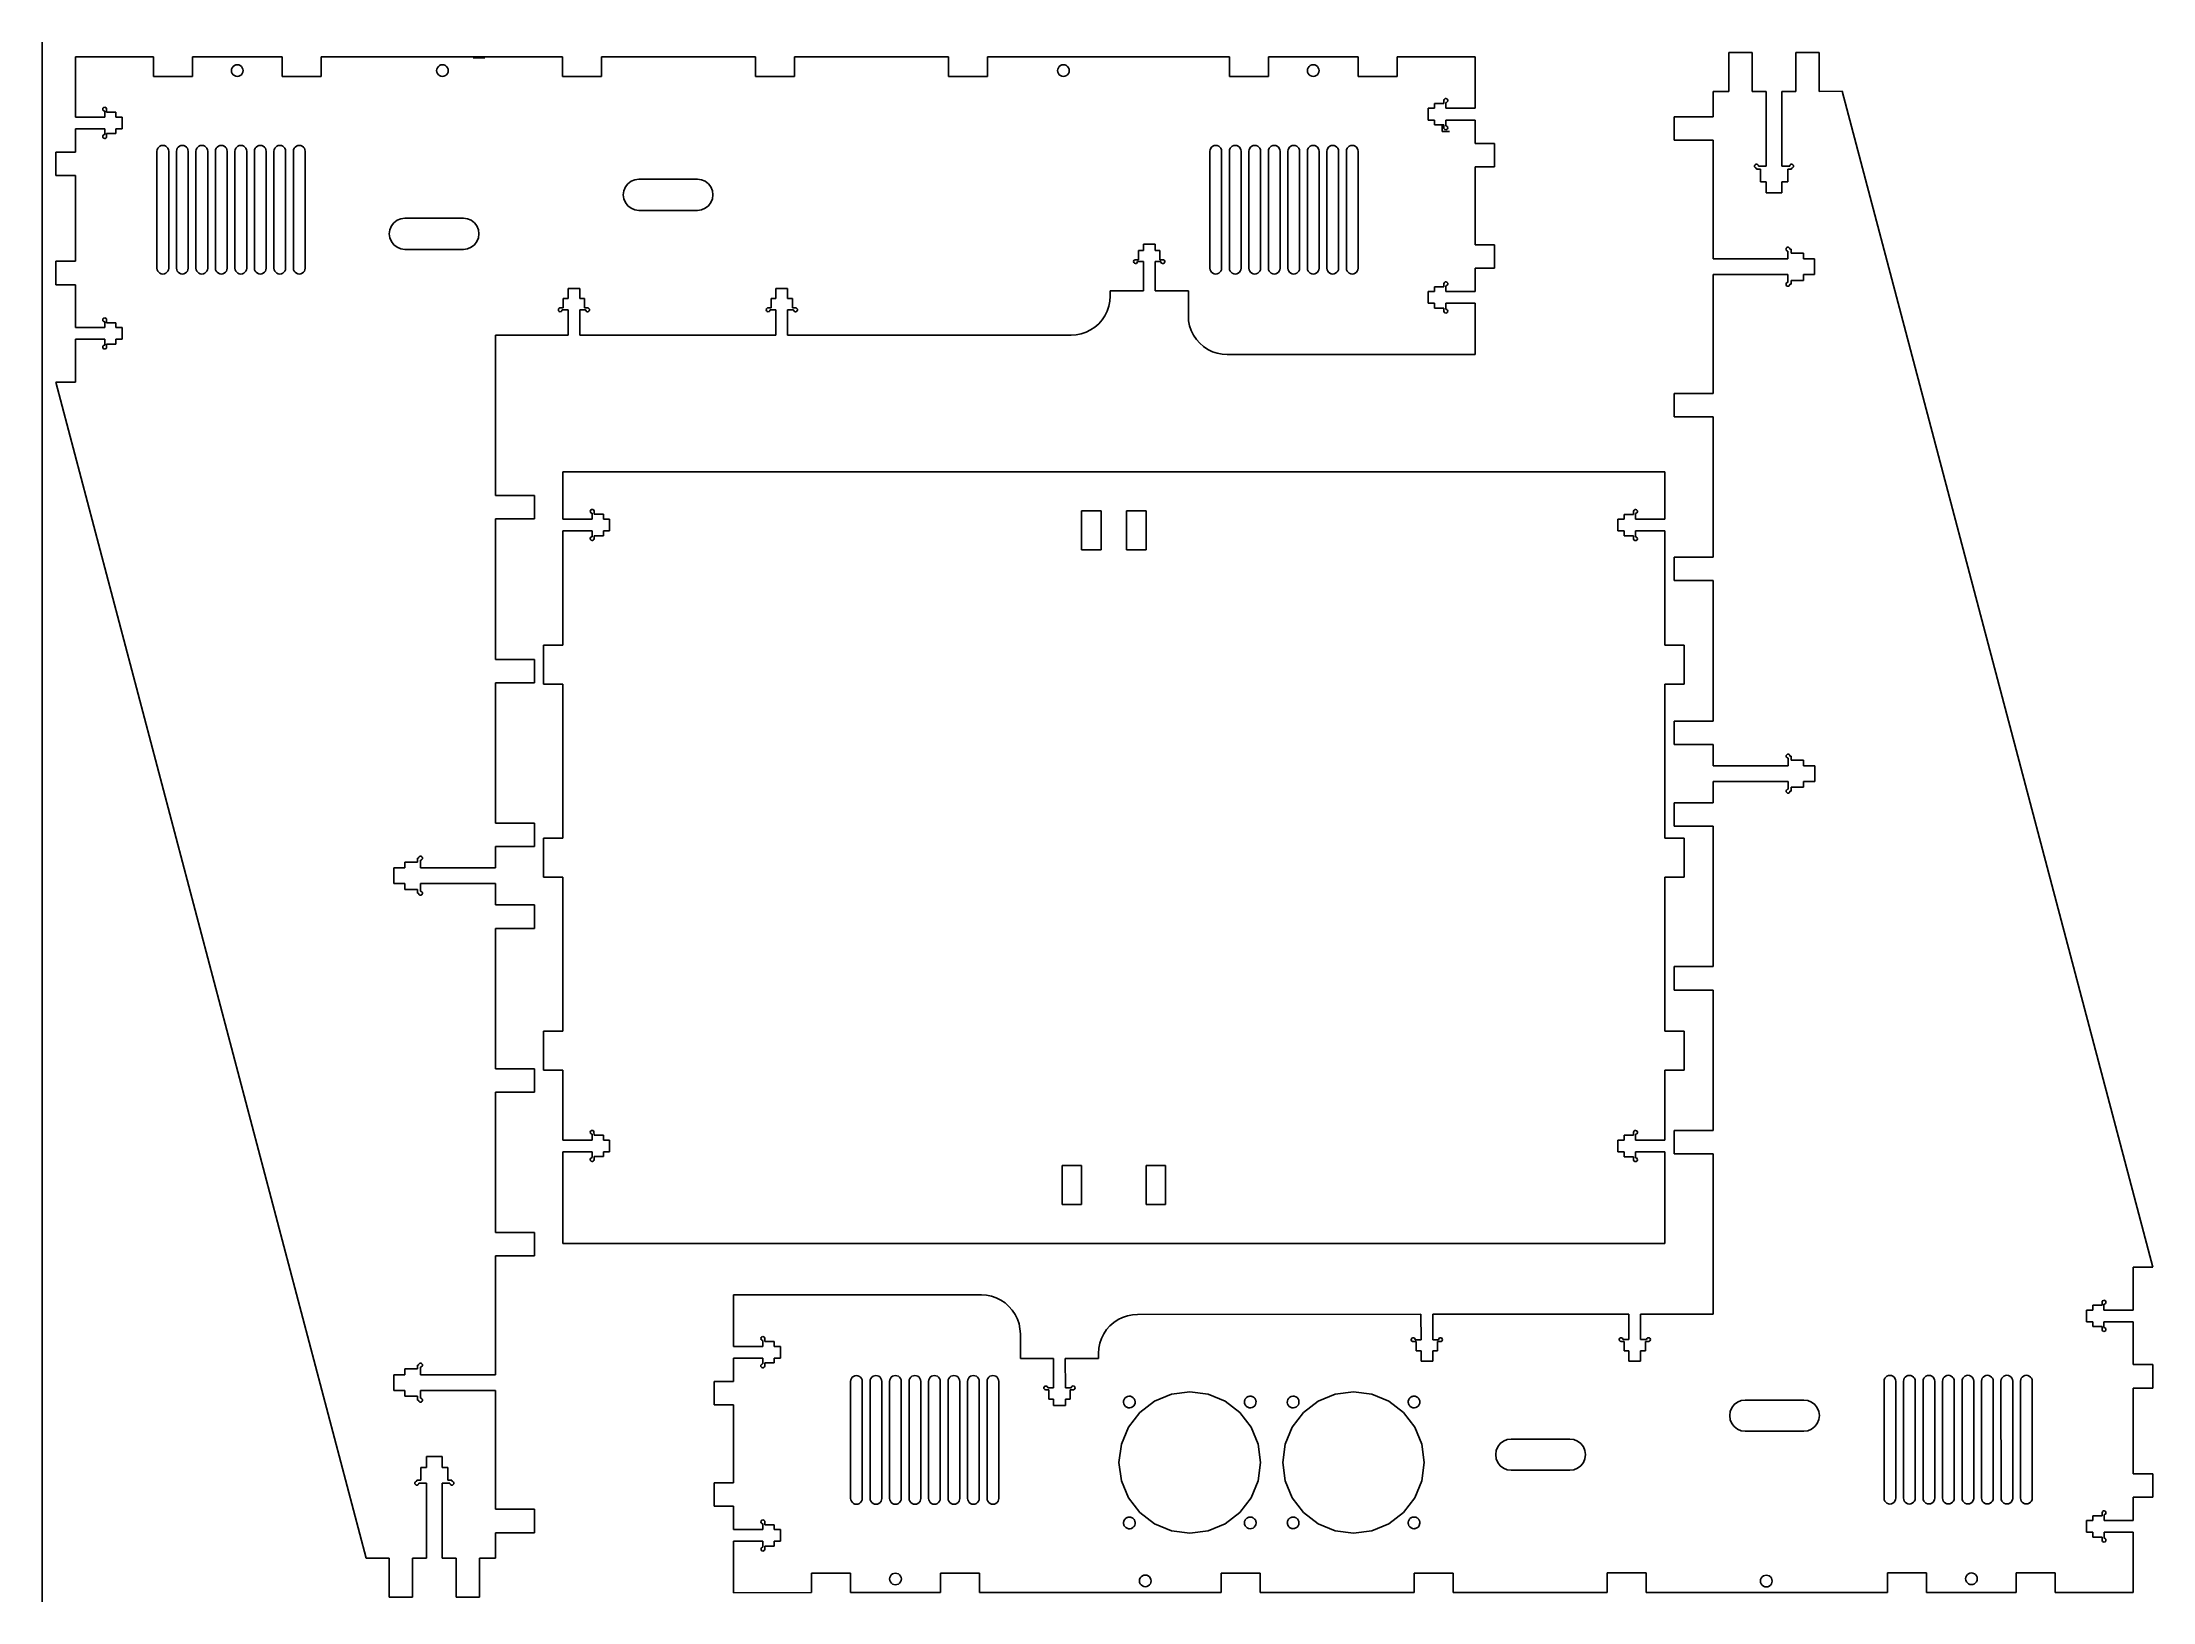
# Model space of a CAD drawing. Extents: x -326 to 216, y -201 to 199.
import ezdxf

# ---------------------------------------------------------------- set-up
doc = ezdxf.new("R2010")
doc.units = 0
doc.layers.get('0').update_dxf_attribs({"linetype": 'CONTINUOUS'})

msp = doc.modelspace()

# ---------------------------------------------------------------- linework, layer by layer
for p, q in [((-325.7, 198.71), (-325.7, -201.29)), ((-317.18, 194.93), (-317.18, 179.52)), ((-297.18, 194.93), (-317.18, 194.93)), ((-297.18, 189.93), (-297.18, 194.93)), ((-287.18, 194.93), (-287.18, 189.93)), ((-264.18, 194.93), (-287.18, 194.93)), ((-264.18, 189.93), (-264.18, 194.93)), ((-254.18, 194.93), (-254.18, 189.93)), ((-192.26, 194.93), (-254.18, 194.93)), ((-192.26, 189.93), (-192.26, 194.93)), ((-142.75, 194.93), (-182.26, 194.93)), ((-182.26, 194.93), (-182.26, 189.93)), ((-142.75, 189.93), (-142.75, 194.93)), ((-93.28, 194.93), (-132.75, 194.93)), ((-132.75, 194.93), (-132.75, 189.93)), ((-93.28, 189.93), (-93.28, 194.93)), ((-21.27, 194.93), (-83.28, 194.93)), ((-83.28, 194.93), (-83.28, 189.93)), ((-21.27, 189.93), (-21.27, 194.93)), ((-11.27, 194.93), (-11.27, 189.93)), ((11.73, 194.93), (-11.27, 194.93)), ((11.73, 189.93), (11.73, 194.93)), ((21.73, 194.93), (21.73, 189.93)), ((41.73, 194.93), (21.73, 194.93)), ((41.73, 181.75), (41.73, 194.93)), ((112.82, 196.11), (106.82, 196.11)), ((106.82, 186.11), (106.82, 196.11)), ((112.82, 186.11), (112.82, 196.11)), ((129.97, 196.11), (123.97, 196.11)), ((123.97, 186.11), (123.97, 196.11)), ((129.97, 186.11), (129.97, 196.11)), ((-287.18, 189.93), (-297.18, 189.93)), ((-277.13, 191.81), (-277.18, 191.43)), ((-277.18, 191.43), (-277.13, 191.04)), ((-276.98, 192.18), (-277.13, 191.81)), ((-277.13, 191.04), (-276.98, 190.68)), ((-276.75, 192.49), (-276.98, 192.18)), ((-276.98, 190.68), (-276.75, 190.36)), ((-276.43, 192.72), (-276.75, 192.49)), ((-276.75, 190.36), (-276.43, 190.13)), ((-276.07, 192.87), (-276.43, 192.72)), ((-276.43, 190.13), (-276.07, 189.98)), ((-275.68, 192.93), (-276.07, 192.87)), ((-276.07, 189.98), (-275.68, 189.93)), ((-275.3, 192.87), (-275.68, 192.93)), ((-275.68, 189.93), (-275.3, 189.98)), ((-274.93, 192.72), (-275.3, 192.87)), ((-275.3, 189.98), (-274.93, 190.13)), ((-274.62, 192.49), (-274.93, 192.72)), ((-274.93, 190.13), (-274.62, 190.36)), ((-274.39, 192.18), (-274.62, 192.49)), ((-274.62, 190.36), (-274.39, 190.68)), ((-274.24, 191.81), (-274.39, 192.18)), ((-274.39, 190.68), (-274.24, 191.04)), ((-274.18, 191.43), (-274.24, 191.81)), ((-274.24, 191.04), (-274.18, 191.43)), ((-254.18, 189.93), (-264.18, 189.93)), ((-224.51, 191.81), (-224.56, 191.43)), ((-224.56, 191.43), (-224.51, 191.04)), ((-224.36, 192.18), (-224.51, 191.81)), ((-224.51, 191.04), (-224.36, 190.68)), ((-224.12, 192.49), (-224.36, 192.18)), ((-224.36, 190.68), (-224.12, 190.36)), ((-223.81, 192.72), (-224.12, 192.49)), ((-224.12, 190.36), (-223.81, 190.13)), ((-223.45, 192.87), (-223.81, 192.72)), ((-223.81, 190.13), (-223.45, 189.98)), ((-223.06, 192.93), (-223.45, 192.87)), ((-223.45, 189.98), (-223.06, 189.93)), ((-222.68, 192.87), (-223.06, 192.93)), ((-223.06, 189.93), (-222.68, 189.98)), ((-222.31, 192.72), (-222.68, 192.87)), ((-222.68, 189.98), (-222.31, 190.13)), ((-222, 192.49), (-222.31, 192.72)), ((-222.31, 190.13), (-222, 190.36)), ((-221.76, 192.18), (-222, 192.49)), ((-222, 190.36), (-221.76, 190.68)), ((-221.61, 191.81), (-221.76, 192.18)), ((-221.76, 190.68), (-221.61, 191.04)), ((-221.56, 191.43), (-221.61, 191.81)), ((-221.61, 191.04), (-221.56, 191.43)), ((-215.22, 194.7), (-212.22, 194.7)), ((-182.26, 189.93), (-192.26, 189.93)), ((-132.75, 189.93), (-142.75, 189.93)), ((-83.28, 189.93), (-93.28, 189.93)), ((-65.28, 191.81), (-65.33, 191.43)), ((-65.33, 191.43), (-65.28, 191.04)), ((-65.13, 192.18), (-65.28, 191.81)), ((-65.28, 191.04), (-65.13, 190.68)), ((-64.89, 192.49), (-65.13, 192.18)), ((-65.13, 190.68), (-64.89, 190.36)), ((-64.58, 192.72), (-64.89, 192.49)), ((-64.89, 190.36), (-64.58, 190.13)), ((-64.22, 192.87), (-64.58, 192.72)), ((-64.58, 190.13), (-64.22, 189.98)), ((-63.83, 192.93), (-64.22, 192.87)), ((-64.22, 189.98), (-63.83, 189.93)), ((-63.44, 192.87), (-63.83, 192.93)), ((-63.83, 189.93), (-63.44, 189.98)), ((-63.08, 192.72), (-63.44, 192.87)), ((-63.44, 189.98), (-63.08, 190.13)), ((-62.77, 192.49), (-63.08, 192.72)), ((-63.08, 190.13), (-62.77, 190.36)), ((-62.53, 192.18), (-62.77, 192.49)), ((-62.77, 190.36), (-62.53, 190.68)), ((-62.38, 191.81), (-62.53, 192.18)), ((-62.53, 190.68), (-62.38, 191.04)), ((-62.33, 191.43), (-62.38, 191.81)), ((-62.38, 191.04), (-62.33, 191.43)), ((-11.27, 189.93), (-21.27, 189.93)), ((-1.22, 191.81), (-1.27, 191.43)), ((-1.27, 191.43), (-1.22, 191.04)), ((-1.07, 192.18), (-1.22, 191.81)), ((-1.22, 191.04), (-1.07, 190.68)), ((-0.83, 192.49), (-1.07, 192.18)), ((-1.07, 190.68), (-0.83, 190.36)), ((-0.52, 192.72), (-0.83, 192.49)), ((-0.83, 190.36), (-0.52, 190.13)), ((-0.16, 192.87), (-0.52, 192.72)), ((-0.52, 190.13), (-0.16, 189.98)), ((0.23, 192.93), (-0.16, 192.87)), ((-0.16, 189.98), (0.23, 189.93)), ((0.62, 192.87), (0.23, 192.93)), ((0.23, 189.93), (0.62, 189.98)), ((0.98, 192.72), (0.62, 192.87)), ((0.62, 189.98), (0.98, 190.13)), ((1.29, 192.49), (0.98, 192.72)), ((0.98, 190.13), (1.29, 190.36)), ((1.53, 192.18), (1.29, 192.49)), ((1.29, 190.36), (1.53, 190.68)), ((1.68, 191.81), (1.53, 192.18)), ((1.53, 190.68), (1.68, 191.04)), ((1.73, 191.43), (1.68, 191.81)), ((1.68, 191.04), (1.73, 191.43)), ((21.73, 189.93), (11.73, 189.93)), ((33.79, 184), (33.87, 184.1)), ((33.87, 184.1), (34.1, 184.23)), ((34.1, 184.23), (34.23, 184.25)), ((34.23, 184.25), (34.48, 184.18)), ((34.48, 184.18), (34.58, 184.1)), ((34.58, 184.1), (34.71, 183.88)), ((102.75, 186.11), (102.75, 179.61)), ((106.82, 186.11), (102.75, 186.11)), ((116.4, 186.11), (112.82, 186.11)), ((116.4, 166.91), (116.4, 186.11)), ((120.4, 186.11), (120.4, 166.91)), ((123.97, 186.11), (120.4, 186.11)), ((129.97, 186.11), (135.88, 186.12)), ((215.5, -115.46), (135.88, 186.12)), ((-309.68, 179.52), (-317.18, 179.52)), ((-310.18, 181.52), (-310.12, 181.77)), ((-310.12, 181.27), (-310.18, 181.52)), ((-310.12, 181.77), (-309.93, 181.95)), ((-309.93, 181.08), (-310.12, 181.27)), ((-309.93, 181.95), (-309.68, 182.02)), ((-309.68, 181.02), (-309.93, 181.08)), ((-309.68, 182.02), (-309.43, 181.95)), ((-309.68, 180.89), (-309.68, 181.02)), ((-309.68, 180.77), (-309.68, 180.89)), ((-309.68, 179.52), (-309.68, 180.77)), ((-309.43, 181.95), (-309.33, 181.87)), ((-309.33, 181.87), (-309.2, 181.65)), ((-309.2, 181.65), (-309.18, 181.52)), ((-309.18, 181.52), (-309.18, 180.77)), ((-306.78, 180.77), (-309.18, 180.77)), ((-306.78, 179.52), (-306.78, 180.77)), ((-305.18, 179.52), (-306.78, 179.52)), ((-305.18, 176.52), (-305.18, 179.52)), ((31.33, 181.75), (29.73, 181.75)), ((29.73, 181.75), (29.73, 178.75)), ((29.73, 178.75), (31.33, 178.75)), ((33.73, 183), (31.33, 183)), ((31.33, 183), (31.33, 181.75)), ((31.33, 178.75), (31.33, 177.5)), ((33.73, 183.75), (33.79, 184)), ((33.73, 183), (33.73, 183.75)), ((34.23, 183.25), (34.29, 183.26)), ((34.23, 183.25), (34.23, 181.75)), ((41.73, 181.75), (34.23, 181.75)), ((34.23, 178.75), (34.23, 177.25)), ((34.23, 178.75), (41.73, 178.75)), ((34.36, 183.27), (34.29, 183.26)), ((34.58, 183.4), (34.36, 183.27)), ((34.71, 183.62), (34.58, 183.4)), ((34.71, 183.88), (34.71, 183.62)), ((41.73, 178.75), (41.73, 172.75)), ((92.75, 179.61), (92.75, 173.61)), ((102.75, 179.61), (92.75, 179.61)), ((-317.18, 176.52), (-309.68, 176.52)), ((-317.18, 176.52), (-317.18, 170.52)), ((-310.17, 174.65), (-310.04, 174.87)), ((-310.17, 174.39), (-310.17, 174.65)), ((-310.04, 174.16), (-310.17, 174.39)), ((-310.04, 174.87), (-309.81, 175)), ((-309.93, 174.08), (-310.04, 174.16)), ((-309.68, 174.02), (-309.93, 174.08)), ((-309.81, 175), (-309.68, 175.02)), ((-309.68, 175.77), (-309.68, 176.52)), ((-309.68, 175.02), (-309.68, 175.77)), ((-309.55, 174.03), (-309.68, 174.02)), ((-309.33, 174.16), (-309.55, 174.03)), ((-309.25, 174.27), (-309.33, 174.16)), ((-309.18, 174.52), (-309.25, 174.27)), ((-309.18, 175.27), (-309.18, 174.52)), ((-309.18, 175.27), (-306.78, 175.27)), ((-306.78, 175.27), (-306.78, 176.52)), ((-306.78, 176.52), (-305.18, 176.52)), ((33.33, 177.5), (31.33, 177.5)), ((33.73, 177.5), (33.33, 177.5)), ((33.33, 175.84), (33.33, 177.5)), ((35.2, 175.84), (33.33, 175.84)), ((33.73, 177.5), (33.73, 176.75)), ((33.74, 176.62), (33.73, 176.75)), ((33.87, 176.4), (33.74, 176.62)), ((33.98, 176.32), (33.87, 176.4)), ((34.23, 176.25), (33.98, 176.32)), ((34.23, 177.25), (34.48, 177.18)), ((34.48, 176.32), (34.23, 176.25)), ((34.48, 177.18), (34.66, 177)), ((34.66, 176.5), (34.48, 176.32)), ((34.66, 177), (34.73, 176.75)), ((34.73, 176.75), (34.66, 176.5)), ((92.75, 173.61), (102.75, 173.61)), ((102.75, 173.61), (102.75, 143.11)), ((-322.18, 164.52), (-322.18, 170.52)), ((-322.18, 170.52), (-317.18, 170.52)), ((-296.22, 171.14), (-296.27, 170.75)), ((-296.27, 170.75), (-296.27, 140.75)), ((-296.07, 171.5), (-296.22, 171.14)), ((-295.83, 171.81), (-296.07, 171.5)), ((-295.52, 172.05), (-295.83, 171.81)), ((-295.16, 172.2), (-295.52, 172.05)), ((-294.77, 172.25), (-295.16, 172.2)), ((-294.38, 172.2), (-294.77, 172.25)), ((-294.02, 172.05), (-294.38, 172.2)), ((-293.71, 171.81), (-294.02, 172.05)), ((-293.47, 171.5), (-293.71, 171.81)), ((-293.47, 171.5), (-293.32, 171.14)), ((-293.27, 170.75), (-293.32, 171.14)), ((-293.27, 140.75), (-293.27, 170.75)), ((-291.22, 171.14), (-291.27, 170.75)), ((-291.27, 170.75), (-291.27, 140.75)), ((-291.07, 171.5), (-291.22, 171.14)), ((-290.83, 171.81), (-291.07, 171.5)), ((-290.52, 172.05), (-290.83, 171.81)), ((-290.16, 172.2), (-290.52, 172.05)), ((-289.77, 172.25), (-290.16, 172.2)), ((-289.38, 172.2), (-289.77, 172.25)), ((-289.02, 172.05), (-289.38, 172.2)), ((-288.71, 171.81), (-289.02, 172.05)), ((-288.47, 171.5), (-288.71, 171.81)), ((-288.32, 171.14), (-288.47, 171.5)), ((-288.27, 170.75), (-288.32, 171.14)), ((-288.27, 140.75), (-288.27, 170.75)), ((-286.22, 171.14), (-286.27, 170.75)), ((-286.27, 170.75), (-286.27, 140.75)), ((-286.07, 171.5), (-286.22, 171.14)), ((-285.83, 171.81), (-286.07, 171.5)), ((-285.52, 172.05), (-285.83, 171.81)), ((-285.16, 172.2), (-285.52, 172.05)), ((-284.77, 172.25), (-285.16, 172.2)), ((-284.38, 172.2), (-284.77, 172.25)), ((-284.02, 172.05), (-284.38, 172.2)), ((-283.71, 171.81), (-284.02, 172.05)), ((-283.47, 171.5), (-283.71, 171.81)), ((-283.32, 171.14), (-283.47, 171.5)), ((-283.27, 170.75), (-283.32, 171.14)), ((-283.27, 140.75), (-283.27, 170.75)), ((-281.22, 171.14), (-281.27, 170.75)), ((-281.27, 170.75), (-281.27, 140.75)), ((-281.07, 171.5), (-281.22, 171.14)), ((-280.83, 171.81), (-281.07, 171.5)), ((-280.52, 172.05), (-280.83, 171.81)), ((-280.16, 172.2), (-280.52, 172.05)), ((-279.77, 172.25), (-280.16, 172.2)), ((-279.38, 172.2), (-279.77, 172.25)), ((-279.02, 172.05), (-279.38, 172.2)), ((-278.71, 171.81), (-279.02, 172.05)), ((-278.47, 171.5), (-278.71, 171.81)), ((-278.32, 171.14), (-278.47, 171.5)), ((-278.27, 170.75), (-278.32, 171.14)), ((-278.27, 140.75), (-278.27, 170.75)), ((-276.22, 171.14), (-276.27, 170.75)), ((-276.27, 170.75), (-276.27, 140.75)), ((-276.07, 171.5), (-276.22, 171.14)), ((-275.83, 171.81), (-276.07, 171.5)), ((-275.52, 172.05), (-275.83, 171.81)), ((-275.16, 172.2), (-275.52, 172.05)), ((-274.77, 172.25), (-275.16, 172.2)), ((-274.38, 172.2), (-274.77, 172.25)), ((-274.02, 172.05), (-274.38, 172.2)), ((-273.71, 171.81), (-274.02, 172.05)), ((-273.47, 171.5), (-273.71, 171.81)), ((-273.32, 171.14), (-273.47, 171.5)), ((-273.27, 170.75), (-273.32, 171.14)), ((-273.27, 140.75), (-273.27, 170.75)), ((-271.22, 171.14), (-271.27, 170.75)), ((-271.27, 170.75), (-271.27, 140.75)), ((-271.07, 171.5), (-271.22, 171.14)), ((-270.83, 171.81), (-271.07, 171.5)), ((-270.52, 172.05), (-270.83, 171.81)), ((-270.16, 172.2), (-270.52, 172.05)), ((-269.77, 172.25), (-270.16, 172.2)), ((-269.38, 172.2), (-269.77, 172.25)), ((-269.02, 172.05), (-269.38, 172.2)), ((-268.71, 171.81), (-269.02, 172.05)), ((-268.47, 171.5), (-268.71, 171.81)), ((-268.32, 171.14), (-268.47, 171.5)), ((-268.27, 170.75), (-268.32, 171.14)), ((-268.27, 140.75), (-268.27, 170.75)), ((-266.22, 171.14), (-266.27, 170.75)), ((-266.27, 170.75), (-266.27, 140.75)), ((-266.07, 171.5), (-266.22, 171.14)), ((-265.83, 171.81), (-266.07, 171.5)), ((-265.52, 172.05), (-265.83, 171.81)), ((-265.16, 172.2), (-265.52, 172.05)), ((-264.77, 172.25), (-265.16, 172.2)), ((-264.38, 172.2), (-264.77, 172.25)), ((-264.02, 172.05), (-264.38, 172.2)), ((-263.71, 171.81), (-264.02, 172.05)), ((-263.47, 171.5), (-263.71, 171.81)), ((-263.32, 171.14), (-263.47, 171.5)), ((-263.27, 170.75), (-263.32, 171.14)), ((-263.27, 140.75), (-263.27, 170.75)), ((-261.22, 171.14), (-261.27, 170.75)), ((-261.27, 170.75), (-261.27, 140.75)), ((-261.07, 171.5), (-261.22, 171.14)), ((-260.83, 171.81), (-261.07, 171.5)), ((-260.52, 172.05), (-260.83, 171.81)), ((-260.16, 172.2), (-260.52, 172.05)), ((-259.77, 172.25), (-260.16, 172.2)), ((-259.38, 172.2), (-259.77, 172.25)), ((-259.02, 172.05), (-259.38, 172.2)), ((-258.71, 171.81), (-259.02, 172.05)), ((-258.47, 171.5), (-258.71, 171.81)), ((-258.32, 171.14), (-258.47, 171.5)), ((-258.27, 170.75), (-258.32, 171.14)), ((-258.27, 140.75), (-258.27, 170.75)), ((-26.22, 171.14), (-26.27, 170.75)), ((-26.27, 170.75), (-26.27, 140.75)), ((-26.07, 171.5), (-26.22, 171.14)), ((-25.83, 171.81), (-26.07, 171.5)), ((-25.52, 172.05), (-25.83, 171.81)), ((-25.16, 172.2), (-25.52, 172.05)), ((-24.77, 172.25), (-25.16, 172.2)), ((-24.38, 172.2), (-24.77, 172.25)), ((-24.02, 172.05), (-24.38, 172.2)), ((-23.71, 171.81), (-24.02, 172.05)), ((-23.47, 171.5), (-23.71, 171.81)), ((-23.32, 171.14), (-23.47, 171.5)), ((-23.27, 170.75), (-23.32, 171.14)), ((-23.27, 140.75), (-23.27, 170.75)), ((-21.22, 171.14), (-21.27, 170.75)), ((-21.27, 170.75), (-21.27, 140.75)), ((-21.07, 171.5), (-21.22, 171.14)), ((-20.83, 171.81), (-21.07, 171.5)), ((-20.52, 172.05), (-20.83, 171.81)), ((-20.16, 172.2), (-20.52, 172.05)), ((-19.77, 172.25), (-20.16, 172.2)), ((-19.38, 172.2), (-19.77, 172.25)), ((-19.02, 172.05), (-19.38, 172.2)), ((-18.71, 171.81), (-19.02, 172.05)), ((-18.47, 171.5), (-18.71, 171.81)), ((-18.32, 171.14), (-18.47, 171.5)), ((-18.27, 170.75), (-18.32, 171.14)), ((-18.27, 140.75), (-18.27, 170.75)), ((-16.22, 171.14), (-16.27, 170.75)), ((-16.27, 170.75), (-16.27, 140.75)), ((-16.07, 171.5), (-16.22, 171.14)), ((-15.83, 171.81), (-16.07, 171.5)), ((-15.52, 172.05), (-15.83, 171.81)), ((-15.16, 172.2), (-15.52, 172.05)), ((-14.77, 172.25), (-15.16, 172.2)), ((-14.38, 172.2), (-14.77, 172.25)), ((-14.02, 172.05), (-14.38, 172.2)), ((-13.71, 171.81), (-14.02, 172.05)), ((-13.47, 171.5), (-13.71, 171.81)), ((-13.32, 171.14), (-13.47, 171.5)), ((-13.27, 170.75), (-13.32, 171.14)), ((-13.27, 140.75), (-13.27, 170.75)), ((-11.22, 171.14), (-11.27, 170.75)), ((-11.27, 170.75), (-11.27, 140.75)), ((-11.07, 171.5), (-11.22, 171.14)), ((-10.83, 171.81), (-11.07, 171.5)), ((-10.52, 172.05), (-10.83, 171.81)), ((-10.16, 172.2), (-10.52, 172.05)), ((-9.77, 172.25), (-10.16, 172.2)), ((-9.38, 172.2), (-9.77, 172.25)), ((-9.02, 172.05), (-9.38, 172.2)), ((-8.71, 171.81), (-9.02, 172.05)), ((-8.47, 171.5), (-8.71, 171.81)), ((-8.32, 171.14), (-8.47, 171.5)), ((-8.27, 170.75), (-8.32, 171.14)), ((-8.27, 140.75), (-8.27, 170.75)), ((-6.22, 171.14), (-6.27, 170.75)), ((-6.27, 170.75), (-6.27, 140.75)), ((-6.07, 171.5), (-6.22, 171.14)), ((-5.83, 171.81), (-6.07, 171.5)), ((-5.52, 172.05), (-5.83, 171.81)), ((-5.16, 172.2), (-5.52, 172.05)), ((-4.77, 172.25), (-5.16, 172.2)), ((-4.38, 172.2), (-4.77, 172.25)), ((-4.02, 172.05), (-4.38, 172.2)), ((-3.71, 171.81), (-4.02, 172.05)), ((-3.47, 171.5), (-3.71, 171.81)), ((-3.32, 171.14), (-3.47, 171.5)), ((-3.27, 170.75), (-3.32, 171.14)), ((-3.27, 140.75), (-3.27, 170.75)), ((-1.22, 171.14), (-1.27, 170.75)), ((-1.27, 170.75), (-1.27, 140.75)), ((-1.07, 171.5), (-1.22, 171.14)), ((-0.83, 171.81), (-1.07, 171.5)), ((-0.52, 172.05), (-0.83, 171.81)), ((-0.16, 172.2), (-0.52, 172.05)), ((0.23, 172.25), (-0.16, 172.2)), ((0.62, 172.2), (0.23, 172.25)), ((0.98, 172.05), (0.62, 172.2)), ((1.29, 171.81), (0.98, 172.05)), ((1.53, 171.5), (1.29, 171.81)), ((1.68, 171.14), (1.53, 171.5)), ((1.73, 170.75), (1.68, 171.14)), ((1.73, 140.75), (1.73, 170.75)), ((3.78, 171.14), (3.73, 170.75)), ((3.73, 170.75), (3.73, 140.75)), ((3.93, 171.5), (3.78, 171.14)), ((4.17, 171.81), (3.93, 171.5)), ((4.48, 172.05), (4.17, 171.81)), ((4.84, 172.2), (4.48, 172.05)), ((5.23, 172.25), (4.84, 172.2)), ((5.62, 172.2), (5.23, 172.25)), ((5.98, 172.05), (5.62, 172.2)), ((6.29, 171.81), (5.98, 172.05)), ((6.53, 171.5), (6.29, 171.81)), ((6.68, 171.14), (6.53, 171.5)), ((6.73, 170.75), (6.68, 171.14)), ((6.73, 140.75), (6.73, 170.75)), ((8.78, 171.14), (8.73, 170.75)), ((8.73, 170.75), (8.73, 140.75)), ((8.93, 171.5), (8.78, 171.14)), ((9.17, 171.81), (8.93, 171.5)), ((9.48, 172.05), (9.17, 171.81)), ((9.84, 172.2), (9.48, 172.05)), ((10.23, 172.25), (9.84, 172.2)), ((10.62, 172.2), (10.23, 172.25)), ((10.98, 172.05), (10.62, 172.2)), ((11.29, 171.81), (10.98, 172.05)), ((11.53, 171.5), (11.29, 171.81)), ((11.68, 171.14), (11.53, 171.5)), ((11.73, 170.75), (11.68, 171.14)), ((11.73, 140.75), (11.73, 170.75)), ((46.73, 172.75), (41.73, 172.75)), ((46.73, 166.75), (46.73, 172.75)), ((-317.18, 164.52), (-322.18, 164.52)), ((-317.18, 142.52), (-317.18, 164.52)), ((-175.53, 162.4), (-176.16, 161.58)), ((-174.7, 163.04), (-175.53, 162.4)), ((-173.73, 163.44), (-174.7, 163.04)), ((-172.7, 163.58), (-173.73, 163.44)), ((-157.7, 163.58), (-172.7, 163.58)), ((-156.66, 163.44), (-157.7, 163.58)), ((-155.7, 163.04), (-156.66, 163.44)), ((-154.87, 162.4), (-155.7, 163.04)), ((-154.23, 161.58), (-154.87, 162.4)), ((41.73, 166.75), (46.73, 166.75)), ((41.73, 146.77), (41.73, 166.75)), ((113.4, 166.91), (113.42, 167.04)), ((113.42, 166.78), (113.4, 166.91)), ((113.42, 167.04), (113.47, 167.16)), ((113.47, 166.66), (113.42, 166.78)), ((113.47, 167.16), (113.55, 167.26)), ((113.55, 166.56), (113.47, 166.66)), ((113.55, 167.26), (113.65, 167.34)), ((113.65, 166.48), (113.55, 166.56)), ((113.65, 167.34), (113.77, 167.39)), ((113.77, 166.43), (113.65, 166.48)), ((113.77, 167.39), (113.9, 167.41)), ((113.9, 166.41), (113.77, 166.43)), ((113.9, 167.41), (114.03, 167.39)), ((113.9, 166.11), (113.9, 166.41)), ((113.9, 166.11), (114.9, 166.11)), ((114.03, 167.39), (114.15, 167.34)), ((114.15, 167.34), (114.25, 167.26)), ((114.25, 167.26), (114.33, 167.16)), ((114.33, 167.16), (114.38, 167.04)), ((114.38, 167.04), (114.4, 166.91)), ((114.4, 166.91), (116.4, 166.91)), ((114.9, 162.91), (114.9, 166.11)), ((116.4, 162.91), (114.9, 162.91)), ((116.4, 160.07), (116.4, 162.91)), ((122.4, 166.91), (120.4, 166.91)), ((121.9, 162.91), (120.4, 162.91)), ((120.4, 162.91), (120.4, 160.07)), ((121.9, 162.91), (121.9, 166.11)), ((121.9, 166.11), (122.9, 166.11)), ((122.4, 166.91), (122.42, 167.04)), ((122.42, 167.04), (122.47, 167.16)), ((122.47, 167.16), (122.55, 167.27)), ((122.55, 167.27), (122.65, 167.35)), ((122.65, 167.35), (122.77, 167.4)), ((122.77, 167.4), (122.9, 167.41)), ((122.9, 167.41), (123.03, 167.4)), ((123.03, 166.43), (122.9, 166.41)), ((122.9, 166.11), (122.9, 166.41)), ((123.03, 167.4), (123.15, 167.35)), ((123.15, 166.48), (123.03, 166.43)), ((123.15, 167.35), (123.25, 167.27)), ((123.25, 166.56), (123.15, 166.48)), ((123.25, 167.27), (123.33, 167.16)), ((123.33, 166.66), (123.25, 166.56)), ((123.33, 167.16), (123.4, 167.04)), ((123.4, 166.78), (123.33, 166.66)), ((123.4, 166.78), (123.4, 167.04)), ((-176.56, 160.61), (-176.7, 159.58)), ((-176.7, 159.58), (-176.56, 158.54)), ((-176.16, 161.58), (-176.56, 160.61)), ((-176.56, 158.54), (-176.16, 157.58)), ((-176.16, 157.58), (-175.53, 156.75)), ((-154.87, 156.75), (-154.23, 157.58)), ((-153.83, 160.61), (-154.23, 161.58)), ((-154.23, 157.58), (-153.83, 158.54)), ((-153.7, 159.58), (-153.83, 160.61)), ((-153.83, 158.54), (-153.7, 159.58)), ((120.4, 160.07), (116.4, 160.07)), ((-236.16, 151.58), (-236.56, 150.61)), ((-235.53, 152.4), (-236.16, 151.58)), ((-234.7, 153.04), (-235.53, 152.4)), ((-233.73, 153.44), (-234.7, 153.04)), ((-232.7, 153.58), (-233.73, 153.44)), ((-217.7, 153.58), (-232.7, 153.58)), ((-216.66, 153.44), (-217.7, 153.58)), ((-215.7, 153.04), (-216.66, 153.44)), ((-214.87, 152.4), (-215.7, 153.04)), ((-214.23, 151.58), (-214.87, 152.4)), ((-213.83, 150.61), (-214.23, 151.58)), ((-175.53, 156.75), (-174.7, 156.11)), ((-174.7, 156.11), (-173.73, 155.71)), ((-173.73, 155.71), (-172.7, 155.58)), ((-172.7, 155.58), (-157.7, 155.58)), ((-157.7, 155.58), (-156.66, 155.71)), ((-156.66, 155.71), (-155.7, 156.11)), ((-155.7, 156.11), (-154.87, 156.75)), ((-236.56, 150.61), (-236.7, 149.58)), ((-236.7, 149.58), (-236.56, 148.54)), ((-236.56, 148.54), (-236.16, 147.58)), ((-236.16, 147.58), (-235.53, 146.75)), ((-235.53, 146.75), (-234.7, 146.11)), ((-215.7, 146.11), (-214.87, 146.75)), ((-214.87, 146.75), (-214.23, 147.58)), ((-214.23, 147.58), (-213.83, 148.54)), ((-213.7, 149.58), (-213.83, 150.61)), ((-213.83, 148.54), (-213.7, 149.58)), ((-40.33, 146.93), (-43.33, 146.93)), ((-43.33, 146.93), (-43.33, 145.33)), ((-40.33, 145.33), (-40.33, 146.93)), ((41.73, 146.77), (46.73, 146.77)), ((46.73, 146.77), (46.73, 140.77)), ((-322.18, 142.52), (-322.18, 136.52)), ((-317.18, 142.52), (-322.18, 142.52)), ((-296.27, 140.75), (-296.22, 140.36)), ((-293.32, 140.36), (-293.27, 140.75)), ((-291.27, 140.75), (-291.22, 140.36)), ((-288.32, 140.36), (-288.27, 140.75)), ((-286.27, 140.75), (-286.22, 140.36)), ((-283.32, 140.36), (-283.27, 140.75)), ((-281.27, 140.75), (-281.22, 140.36)), ((-278.32, 140.36), (-278.27, 140.75)), ((-276.27, 140.75), (-276.22, 140.36)), ((-273.32, 140.36), (-273.27, 140.75)), ((-271.27, 140.75), (-271.22, 140.36)), ((-268.32, 140.36), (-268.27, 140.75)), ((-266.27, 140.75), (-266.22, 140.36)), ((-263.32, 140.36), (-263.27, 140.75)), ((-261.27, 140.75), (-261.22, 140.36)), ((-258.32, 140.36), (-258.27, 140.75)), ((-234.7, 146.11), (-233.73, 145.71)), ((-233.73, 145.71), (-232.7, 145.58)), ((-232.7, 145.58), (-217.7, 145.58)), ((-217.7, 145.58), (-216.66, 145.71)), ((-216.66, 145.71), (-215.7, 146.11)), ((-45.83, 142.43), (-45.77, 142.68)), ((-45.77, 142.18), (-45.83, 142.43)), ((-45.77, 142.68), (-45.69, 142.78)), ((-45.58, 142), (-45.77, 142.18)), ((-45.69, 142.78), (-45.46, 142.91)), ((-45.33, 141.93), (-45.58, 142)), ((-45.46, 142.91), (-45.33, 142.92)), ((-45.33, 142.92), (-44.58, 142.93)), ((-45.08, 141.99), (-45.33, 141.93)), ((-45.08, 141.99), (-44.9, 142.18)), ((-44.83, 142.43), (-44.9, 142.18)), ((-43.33, 142.43), (-44.83, 142.43)), ((-43.33, 145.33), (-44.58, 145.33)), ((-44.58, 145.33), (-44.58, 142.93)), ((-43.33, 142.43), (-43.33, 134.93)), ((-39.08, 145.33), (-40.33, 145.33)), ((-40.33, 134.93), (-40.33, 142.43)), ((-38.83, 142.43), (-40.33, 142.43)), ((-39.08, 142.93), (-39.08, 145.33)), ((-39.08, 142.93), (-38.33, 142.93)), ((-38.82, 142.3), (-38.83, 142.43)), ((-38.69, 142.07), (-38.82, 142.3)), ((-38.46, 141.94), (-38.69, 142.07)), ((-38.2, 141.94), (-38.46, 141.94)), ((-38.33, 142.93), (-38.08, 142.86)), ((-37.98, 142.07), (-38.2, 141.94)), ((-38.08, 142.86), (-37.98, 142.78)), ((-37.98, 142.78), (-37.85, 142.56)), ((-37.9, 142.18), (-37.98, 142.07)), ((-37.83, 142.43), (-37.9, 142.18)), ((-37.85, 142.56), (-37.83, 142.43)), ((-26.27, 140.75), (-26.22, 140.36)), ((-23.32, 140.36), (-23.27, 140.75)), ((-21.27, 140.75), (-21.22, 140.36)), ((-18.32, 140.36), (-18.27, 140.75)), ((-16.27, 140.75), (-16.22, 140.36)), ((-13.32, 140.36), (-13.27, 140.75)), ((-11.27, 140.75), (-11.22, 140.36)), ((-8.32, 140.36), (-8.27, 140.75)), ((-6.27, 140.75), (-6.22, 140.36)), ((-3.32, 140.36), (-3.27, 140.75)), ((-1.27, 140.75), (-1.22, 140.36)), ((1.68, 140.36), (1.73, 140.75)), ((3.73, 140.75), (3.78, 140.36)), ((6.68, 140.36), (6.73, 140.75)), ((8.73, 140.75), (8.78, 140.36)), ((11.68, 140.36), (11.73, 140.75)), ((46.73, 140.77), (41.73, 140.77)), ((41.73, 134.75), (41.73, 140.77)), ((102.75, 143.11), (121.95, 143.11)), ((121.45, 145.61), (121.47, 145.74)), ((121.47, 145.48), (121.45, 145.61)), ((121.47, 145.74), (121.52, 145.86)), ((121.52, 145.36), (121.47, 145.48)), ((121.52, 145.86), (121.6, 145.97)), ((121.6, 145.26), (121.52, 145.36)), ((121.6, 145.97), (121.7, 146.05)), ((121.7, 145.18), (121.6, 145.26)), ((121.7, 146.05), (121.82, 146.1)), ((121.83, 145.13), (121.7, 145.18)), ((121.82, 146.1), (121.95, 146.11)), ((121.95, 145.11), (121.83, 145.13)), ((121.95, 146.11), (122.08, 146.1)), ((121.95, 145.11), (121.95, 143.11)), ((122.08, 146.1), (122.2, 146.05)), ((122.2, 146.05), (122.31, 145.97)), ((122.31, 145.97), (122.39, 145.86)), ((122.39, 145.86), (122.45, 145.74)), ((122.45, 145.61), (122.45, 145.74)), ((122.75, 145.61), (122.45, 145.61)), ((122.75, 144.61), (122.75, 145.61)), ((125.95, 144.61), (122.75, 144.61)), ((125.95, 144.61), (125.95, 143.11)), ((125.95, 143.11), (128.8, 143.11)), ((128.8, 139.11), (128.8, 143.11)), ((-322.18, 136.52), (-317.18, 136.52)), ((-317.18, 136.52), (-317.18, 125.52)), ((-296.22, 140.36), (-296.07, 140)), ((-296.07, 140), (-295.83, 139.69)), ((-295.83, 139.69), (-295.52, 139.45)), ((-295.52, 139.45), (-295.16, 139.3)), ((-295.16, 139.3), (-294.77, 139.25)), ((-294.77, 139.25), (-294.38, 139.3)), ((-294.38, 139.3), (-294.02, 139.45)), ((-294.02, 139.45), (-293.71, 139.69)), ((-293.71, 139.69), (-293.47, 140)), ((-293.47, 140), (-293.32, 140.36)), ((-291.22, 140.36), (-291.07, 140)), ((-291.07, 140), (-290.83, 139.69)), ((-290.83, 139.69), (-290.52, 139.45)), ((-290.52, 139.45), (-290.16, 139.3)), ((-290.16, 139.3), (-289.77, 139.25)), ((-289.77, 139.25), (-289.38, 139.3)), ((-289.38, 139.3), (-289.02, 139.45)), ((-289.02, 139.45), (-288.71, 139.69)), ((-288.71, 139.69), (-288.47, 140)), ((-288.47, 140), (-288.32, 140.36)), ((-286.22, 140.36), (-286.07, 140)), ((-286.07, 140), (-285.83, 139.69)), ((-285.83, 139.69), (-285.52, 139.45)), ((-285.52, 139.45), (-285.16, 139.3)), ((-285.16, 139.3), (-284.77, 139.25)), ((-284.77, 139.25), (-284.38, 139.3)), ((-284.38, 139.3), (-284.02, 139.45)), ((-284.02, 139.45), (-283.71, 139.69)), ((-283.71, 139.69), (-283.47, 140)), ((-283.47, 140), (-283.32, 140.36)), ((-281.22, 140.36), (-281.07, 140)), ((-281.07, 140), (-280.83, 139.69)), ((-280.83, 139.69), (-280.52, 139.45)), ((-280.52, 139.45), (-280.16, 139.3)), ((-280.16, 139.3), (-279.77, 139.25)), ((-279.77, 139.25), (-279.38, 139.3)), ((-279.38, 139.3), (-279.02, 139.45)), ((-279.02, 139.45), (-278.71, 139.69)), ((-278.71, 139.69), (-278.47, 140)), ((-278.47, 140), (-278.32, 140.36)), ((-276.22, 140.36), (-276.07, 140)), ((-276.07, 140), (-275.83, 139.69)), ((-275.83, 139.69), (-275.52, 139.45)), ((-275.52, 139.45), (-275.16, 139.3)), ((-275.16, 139.3), (-274.77, 139.25)), ((-274.77, 139.25), (-274.38, 139.3)), ((-274.38, 139.3), (-274.02, 139.45)), ((-274.02, 139.45), (-273.71, 139.69)), ((-273.71, 139.69), (-273.47, 140)), ((-273.47, 140), (-273.32, 140.36)), ((-271.22, 140.36), (-271.07, 140)), ((-271.07, 140), (-270.83, 139.69)), ((-270.83, 139.69), (-270.52, 139.45)), ((-270.52, 139.45), (-270.16, 139.3)), ((-270.16, 139.3), (-269.77, 139.25)), ((-269.77, 139.25), (-269.38, 139.3)), ((-269.38, 139.3), (-269.02, 139.45)), ((-269.02, 139.45), (-268.71, 139.69)), ((-268.71, 139.69), (-268.47, 140)), ((-268.47, 140), (-268.32, 140.36)), ((-266.22, 140.36), (-266.07, 140)), ((-266.07, 140), (-265.83, 139.69)), ((-265.83, 139.69), (-265.52, 139.45)), ((-265.52, 139.45), (-265.16, 139.3)), ((-265.16, 139.3), (-264.77, 139.25)), ((-264.77, 139.25), (-264.38, 139.3)), ((-264.38, 139.3), (-264.02, 139.45)), ((-264.02, 139.45), (-263.71, 139.69)), ((-263.71, 139.69), (-263.47, 140)), ((-263.47, 140), (-263.32, 140.36)), ((-261.22, 140.36), (-261.07, 140)), ((-261.07, 140), (-260.83, 139.69)), ((-260.83, 139.69), (-260.52, 139.45)), ((-260.52, 139.45), (-260.16, 139.3)), ((-260.16, 139.3), (-259.77, 139.25)), ((-259.77, 139.25), (-259.38, 139.3)), ((-259.38, 139.3), (-259.02, 139.45)), ((-259.02, 139.45), (-258.71, 139.69)), ((-258.71, 139.69), (-258.47, 140)), ((-258.47, 140), (-258.32, 140.36)), ((-190.85, 135.58), (-187.85, 135.58)), ((-190.85, 132.98), (-190.85, 135.58)), ((-187.85, 135.58), (-187.85, 132.98)), ((-137.55, 135.58), (-134.55, 135.58)), ((-137.55, 132.98), (-137.55, 135.58)), ((-134.55, 135.58), (-134.55, 132.98)), ((-26.22, 140.36), (-26.07, 140)), ((-26.07, 140), (-25.83, 139.69)), ((-25.83, 139.69), (-25.52, 139.45)), ((-25.52, 139.45), (-25.16, 139.3)), ((-25.16, 139.3), (-24.77, 139.25)), ((-24.77, 139.25), (-24.38, 139.3)), ((-24.38, 139.3), (-24.02, 139.45)), ((-24.02, 139.45), (-23.71, 139.69)), ((-23.71, 139.69), (-23.47, 140)), ((-23.47, 140), (-23.32, 140.36)), ((-21.22, 140.36), (-21.07, 140)), ((-21.07, 140), (-20.83, 139.69)), ((-20.83, 139.69), (-20.52, 139.45)), ((-20.52, 139.45), (-20.16, 139.3)), ((-20.16, 139.3), (-19.77, 139.25)), ((-19.77, 139.25), (-19.38, 139.3)), ((-19.38, 139.3), (-19.02, 139.45)), ((-19.02, 139.45), (-18.71, 139.69)), ((-18.71, 139.69), (-18.47, 140)), ((-18.47, 140), (-18.32, 140.36)), ((-16.22, 140.36), (-16.07, 140)), ((-16.07, 140), (-15.83, 139.69)), ((-15.83, 139.69), (-15.52, 139.45)), ((-15.52, 139.45), (-15.16, 139.3)), ((-15.16, 139.3), (-14.77, 139.25)), ((-14.77, 139.25), (-14.38, 139.3)), ((-14.38, 139.3), (-14.02, 139.45)), ((-14.02, 139.45), (-13.71, 139.69)), ((-13.71, 139.69), (-13.47, 140)), ((-13.32, 140.36), (-13.47, 140)), ((-11.22, 140.36), (-11.07, 140)), ((-11.07, 140), (-10.83, 139.69)), ((-10.83, 139.69), (-10.52, 139.45)), ((-10.52, 139.45), (-10.16, 139.3)), ((-10.16, 139.3), (-9.77, 139.25)), ((-9.77, 139.25), (-9.38, 139.3)), ((-9.38, 139.3), (-9.02, 139.45)), ((-9.02, 139.45), (-8.71, 139.69)), ((-8.71, 139.69), (-8.47, 140)), ((-8.47, 140), (-8.32, 140.36)), ((-6.22, 140.36), (-6.07, 140)), ((-6.07, 140), (-5.83, 139.69)), ((-5.83, 139.69), (-5.52, 139.45)), ((-5.52, 139.45), (-5.16, 139.3)), ((-5.16, 139.3), (-4.77, 139.25)), ((-4.77, 139.25), (-4.38, 139.3)), ((-4.38, 139.3), (-4.02, 139.45)), ((-4.02, 139.45), (-3.71, 139.69)), ((-3.71, 139.69), (-3.47, 140)), ((-3.47, 140), (-3.32, 140.36)), ((-1.22, 140.36), (-1.07, 140)), ((-1.07, 140), (-0.83, 139.69)), ((-0.83, 139.69), (-0.52, 139.45)), ((-0.52, 139.45), (-0.16, 139.3)), ((-0.16, 139.3), (0.23, 139.25)), ((0.23, 139.25), (0.62, 139.3)), ((0.62, 139.3), (0.98, 139.45)), ((0.98, 139.45), (1.29, 139.69)), ((1.29, 139.69), (1.53, 140)), ((1.53, 140), (1.68, 140.36)), ((3.78, 140.36), (3.93, 140)), ((3.93, 140), (4.17, 139.69)), ((4.17, 139.69), (4.48, 139.45)), ((4.48, 139.45), (4.84, 139.3)), ((4.84, 139.3), (5.23, 139.25)), ((5.23, 139.25), (5.62, 139.3)), ((5.62, 139.3), (5.98, 139.45)), ((5.98, 139.45), (6.29, 139.69)), ((6.29, 139.69), (6.53, 140)), ((6.53, 140), (6.68, 140.36)), ((8.78, 140.36), (8.93, 140)), ((8.93, 140), (9.17, 139.69)), ((9.17, 139.69), (9.48, 139.45)), ((9.48, 139.45), (9.84, 139.3)), ((9.84, 139.3), (10.23, 139.25)), ((10.23, 139.25), (10.62, 139.3)), ((10.62, 139.3), (10.98, 139.45)), ((10.98, 139.45), (11.29, 139.69)), ((11.29, 139.69), (11.53, 140)), ((11.53, 140), (11.68, 140.36)), ((33.73, 136), (31.33, 136)), ((31.33, 136), (31.33, 134.75)), ((33.73, 136.75), (33.79, 137)), ((33.73, 136), (33.73, 136.75)), ((33.79, 137), (33.87, 137.1)), ((33.87, 137.1), (34.1, 137.23)), ((34.1, 137.23), (34.23, 137.25)), ((34.23, 137.25), (34.48, 137.18)), ((34.23, 136.25), (34.29, 136.26)), ((34.23, 136.25), (34.23, 134.75)), ((34.36, 136.26), (34.29, 136.26)), ((34.58, 136.39), (34.36, 136.26)), ((34.48, 137.18), (34.58, 137.1)), ((34.58, 137.1), (34.71, 136.88)), ((34.71, 136.62), (34.58, 136.39)), ((34.71, 136.88), (34.71, 136.62)), ((102.76, 139.11), (102.76, 108.61)), ((121.96, 139.11), (102.76, 139.11)), ((121.46, 136.61), (121.47, 136.74)), ((121.47, 136.48), (121.46, 136.61)), ((121.47, 136.74), (121.52, 136.86)), ((121.52, 136.36), (121.47, 136.48)), ((121.52, 136.86), (121.6, 136.97)), ((121.6, 136.26), (121.52, 136.36)), ((121.6, 136.97), (121.71, 137.05)), ((121.71, 136.18), (121.6, 136.26)), ((121.71, 137.05), (121.83, 137.1)), ((121.83, 136.13), (121.71, 136.18)), ((121.83, 137.1), (121.96, 137.11)), ((121.96, 136.11), (121.83, 136.13)), ((121.96, 137.11), (121.96, 139.11)), ((122.09, 136.13), (121.96, 136.11)), ((122.21, 136.18), (122.09, 136.13)), ((122.31, 136.26), (122.21, 136.18)), ((122.39, 136.36), (122.31, 136.26)), ((122.44, 136.48), (122.39, 136.36)), ((122.46, 136.61), (122.44, 136.48)), ((122.76, 136.61), (122.46, 136.61)), ((125.96, 137.61), (122.76, 137.61)), ((122.76, 136.61), (122.76, 137.61)), ((125.96, 139.11), (125.96, 137.61)), ((128.8, 139.11), (125.96, 139.11)), ((-193.35, 130.08), (-193.28, 130.33)), ((-193.28, 129.83), (-193.35, 130.08)), ((-193.28, 130.33), (-193.2, 130.43)), ((-193.2, 130.43), (-192.98, 130.56)), ((-192.98, 130.56), (-192.85, 130.57)), ((-192.85, 130.57), (-192.1, 130.58)), ((-192.35, 130.08), (-192.41, 129.83)), ((-192.1, 130.08), (-192.35, 130.08)), ((-192.1, 132.98), (-190.85, 132.98)), ((-192.1, 130.58), (-192.1, 132.98)), ((-190.85, 130.08), (-192.1, 130.08)), ((-190.85, 123.58), (-190.85, 130.08)), ((-187.85, 132.98), (-186.6, 132.98)), ((-187.85, 130.08), (-187.85, 123.58)), ((-187.85, 130.08), (-186.35, 130.08)), ((-186.6, 132.98), (-186.6, 130.58)), ((-186.6, 130.58), (-185.85, 130.58)), ((-186.33, 129.95), (-186.35, 130.08)), ((-186.2, 129.72), (-186.33, 129.95)), ((-185.85, 130.58), (-185.6, 130.51)), ((-185.6, 130.51), (-185.49, 130.43)), ((-185.49, 130.43), (-185.36, 130.2)), ((-185.41, 129.82), (-185.35, 130.07)), ((-185.35, 130.07), (-185.36, 130.2)), ((-140.05, 130.08), (-139.98, 130.33)), ((-139.98, 129.83), (-140.05, 130.08)), ((-139.98, 130.33), (-139.9, 130.43)), ((-139.9, 130.43), (-139.68, 130.56)), ((-139.68, 130.56), (-139.55, 130.57)), ((-139.55, 130.57), (-138.8, 130.58)), ((-139.05, 130.08), (-139.11, 129.83)), ((-138.8, 130.08), (-139.05, 130.08)), ((-138.8, 132.98), (-137.55, 132.98)), ((-138.8, 130.58), (-138.8, 132.98)), ((-137.55, 130.08), (-138.8, 130.08)), ((-137.55, 123.58), (-137.55, 130.08)), ((-134.55, 132.98), (-133.3, 132.98)), ((-134.55, 130.08), (-134.55, 123.58)), ((-134.55, 130.08), (-133.05, 130.08)), ((-133.3, 132.98), (-133.3, 130.58)), ((-133.3, 130.58), (-132.55, 130.58)), ((-133.03, 129.95), (-133.05, 130.08)), ((-132.9, 129.72), (-133.03, 129.95)), ((-132.55, 130.58), (-132.3, 130.51)), ((-132.3, 130.51), (-132.19, 130.43)), ((-132.19, 130.43), (-132.06, 130.2)), ((-132.05, 130.08), (-132.11, 129.82)), ((-132.05, 130.08), (-132.06, 130.2)), ((-52.2, 130.99), (-52.62, 129.75)), ((-51.95, 132.27), (-52.2, 130.99)), ((-51.86, 133.57), (-51.95, 132.27)), ((-43.33, 134.93), (-51.86, 134.93)), ((-51.86, 134.93), (-51.86, 133.57)), ((-31.8, 134.93), (-40.33, 134.93)), ((-31.8, 134.93), (-31.8, 128.58)), ((31.33, 134.75), (29.73, 134.75)), ((29.73, 134.75), (29.73, 131.75)), ((29.73, 131.75), (31.33, 131.75)), ((31.33, 131.75), (31.33, 130.5)), ((31.33, 130.5), (33.73, 130.5)), ((33.73, 129.75), (33.73, 130.5)), ((41.73, 134.75), (34.23, 134.75)), ((34.23, 131.75), (34.23, 130.25)), ((34.23, 131.75), (41.73, 131.75)), ((34.23, 130.25), (34.48, 130.18)), ((34.48, 130.18), (34.66, 130)), ((34.66, 130), (34.73, 129.75)), ((41.73, 118.58), (41.73, 131.75)), ((-309.68, 125.52), (-317.18, 125.52)), ((-310.18, 127.52), (-310.12, 127.77)), ((-310.12, 127.27), (-310.18, 127.52)), ((-310.12, 127.77), (-309.93, 127.95)), ((-309.93, 127.08), (-310.12, 127.27)), ((-309.93, 127.95), (-309.68, 128.02)), ((-309.68, 127.02), (-309.93, 127.08)), ((-309.68, 128.02), (-309.43, 127.95)), ((-309.68, 126.89), (-309.68, 127.02)), ((-309.68, 126.77), (-309.68, 126.89)), ((-309.68, 125.52), (-309.68, 126.77)), ((-309.43, 127.95), (-309.33, 127.87)), ((-309.33, 127.87), (-309.2, 127.65)), ((-309.2, 127.65), (-309.18, 127.52)), ((-309.18, 126.77), (-309.18, 127.52)), ((-306.78, 126.77), (-309.18, 126.77)), ((-306.78, 125.52), (-306.78, 126.77)), ((-305.18, 125.52), (-306.78, 125.52)), ((-305.18, 122.52), (-305.18, 125.52)), ((-193.1, 129.64), (-193.28, 129.83)), ((-192.85, 129.58), (-193.1, 129.64)), ((-192.6, 129.64), (-192.85, 129.58)), ((-192.41, 129.83), (-192.6, 129.64)), ((-185.98, 129.59), (-186.2, 129.72)), ((-185.72, 129.59), (-185.98, 129.59)), ((-185.49, 129.72), (-185.72, 129.59)), ((-185.41, 129.82), (-185.49, 129.72)), ((-139.8, 129.64), (-139.98, 129.83)), ((-139.55, 129.58), (-139.8, 129.64)), ((-139.3, 129.64), (-139.55, 129.58)), ((-139.11, 129.83), (-139.3, 129.64)), ((-132.68, 129.59), (-132.9, 129.72)), ((-132.42, 129.59), (-132.68, 129.59)), ((-132.19, 129.72), (-132.42, 129.59)), ((-132.11, 129.82), (-132.19, 129.72)), ((-56.86, 124.91), (-58.04, 124.34)), ((-55.78, 125.64), (-56.86, 124.91)), ((-54.79, 126.5), (-55.78, 125.64)), ((-53.93, 127.49), (-54.79, 126.5)), ((-53.2, 128.57), (-53.93, 127.49)), ((-52.62, 129.75), (-53.2, 128.57)), ((-31.8, 128.58), (-31.72, 127.27)), ((-31.72, 127.27), (-31.46, 125.99)), ((-31.46, 125.99), (-31.04, 124.75)), ((-31.04, 124.75), (-30.46, 123.58)), ((33.74, 129.62), (33.73, 129.75)), ((33.87, 129.39), (33.74, 129.62)), ((33.98, 129.32), (33.87, 129.39)), ((34.23, 129.25), (33.98, 129.32)), ((34.48, 129.32), (34.23, 129.25)), ((34.66, 129.5), (34.48, 129.32)), ((34.73, 129.75), (34.66, 129.5)), ((-317.18, 122.52), (-309.68, 122.52)), ((-317.18, 122.52), (-317.18, 111.52)), ((-310.17, 120.65), (-310.04, 120.87)), ((-310.17, 120.39), (-310.17, 120.65)), ((-310.04, 120.16), (-310.17, 120.39)), ((-310.04, 120.87), (-309.81, 121)), ((-309.93, 120.08), (-310.04, 120.16)), ((-309.68, 120.02), (-309.93, 120.08)), ((-309.81, 121), (-309.68, 121.02)), ((-309.68, 121.77), (-309.68, 122.52)), ((-309.68, 121.02), (-309.68, 121.77)), ((-309.55, 120.03), (-309.68, 120.02)), ((-309.33, 120.16), (-309.55, 120.03)), ((-309.25, 120.27), (-309.33, 120.16)), ((-309.18, 120.52), (-309.25, 120.27)), ((-309.18, 121.27), (-309.18, 120.52)), ((-309.18, 121.27), (-306.78, 121.27)), ((-306.78, 122.52), (-305.18, 122.52)), ((-306.78, 121.27), (-306.78, 122.52)), ((-209.5, 82.43), (-209.5, 123.58)), ((-209.5, 123.58), (-190.85, 123.58)), ((-187.85, 123.58), (-137.55, 123.58)), ((-134.55, 123.58), (-61.86, 123.58)), ((-60.56, 123.66), (-61.86, 123.58)), ((-59.27, 123.92), (-60.56, 123.66)), ((-58.04, 124.34), (-59.27, 123.92)), ((-30.46, 123.58), (-29.74, 122.49)), ((-29.74, 122.49), (-28.87, 121.51)), ((-28.87, 121.51), (-27.89, 120.64)), ((-27.89, 120.64), (-26.8, 119.92)), ((-26.8, 119.92), (-25.63, 119.34)), ((-25.63, 119.34), (-24.39, 118.92)), ((-24.39, 118.92), (-23.11, 118.66)), ((-23.11, 118.66), (-21.8, 118.58)), ((-21.8, 118.58), (41.73, 118.58)), ((-322.18, 111.52), (-242.63, -190.07)), ((-317.18, 111.52), (-322.18, 111.52)), ((102.76, 108.61), (92.76, 108.61)), ((92.76, 108.61), (92.76, 102.61)), ((92.76, 102.61), (102.76, 102.61)), ((102.76, 102.61), (102.77, 66.61)), ((-192.19, 88.49), (-192.19, 76.39)), ((90.37, 88.49), (-192.19, 88.49)), ((90.37, 76.37), (90.37, 88.49)), ((-199.5, 82.43), (-209.5, 82.43)), ((-199.5, 76.43), (-199.5, 82.43)), ((-209.5, 76.43), (-199.5, 76.43)), ((-209.5, 40.43), (-209.5, 76.43)), ((-192.19, 76.39), (-184.69, 76.39)), ((-185.19, 78.39), (-185.12, 78.64)), ((-185.12, 78.14), (-185.19, 78.39)), ((-185.12, 78.64), (-184.94, 78.83)), ((-184.94, 77.96), (-185.12, 78.14)), ((-184.94, 78.83), (-184.69, 78.89)), ((-184.69, 77.89), (-184.94, 77.96)), ((-184.69, 78.89), (-184.44, 78.83)), ((-184.69, 76.39), (-184.69, 77.89)), ((-184.44, 78.83), (-184.33, 78.75)), ((-184.33, 78.75), (-184.2, 78.52)), ((-184.2, 78.52), (-184.19, 77.64)), ((-184.19, 77.64), (-181.79, 77.64)), ((-181.79, 77.64), (-181.79, 76.39)), ((-181.79, 76.39), (-180.19, 76.39)), ((-180.19, 76.39), (-180.19, 73.39)), ((-59.19, 78.49), (-59.19, 68.49)), ((-54.19, 78.49), (-59.19, 78.49)), ((-54.19, 68.49), (-54.19, 78.49)), ((-47.63, 78.49), (-42.63, 78.49)), ((-47.63, 68.49), (-47.63, 78.49)), ((-42.63, 78.49), (-42.63, 68.49)), ((78.37, 73.37), (78.37, 76.37)), ((78.37, 76.37), (79.97, 76.37)), ((79.97, 76.37), (79.97, 77.62)), ((79.97, 77.62), (82.37, 77.62)), ((82.37, 78.37), (82.44, 78.62)), ((82.37, 77.62), (82.37, 78.37)), ((82.44, 78.62), (82.51, 78.72)), ((82.51, 78.72), (82.74, 78.85)), ((82.74, 78.85), (82.87, 78.87)), ((82.87, 78.87), (83.12, 78.8)), ((83, 77.88), (82.87, 77.87)), ((82.87, 77.87), (82.87, 76.37)), ((82.87, 76.37), (90.37, 76.37)), ((83.22, 78.01), (83, 77.88)), ((83.12, 78.8), (83.22, 78.72)), ((83.22, 78.72), (83.35, 78.49)), ((83.35, 78.24), (83.22, 78.01)), ((83.35, 78.49), (83.35, 78.24)), ((-184.69, 73.39), (-192.19, 73.39)), ((-192.19, 73.39), (-192.18, 44.08)), ((-185.17, 71.52), (-185.04, 71.75)), ((-185.17, 71.26), (-185.17, 71.52)), ((-185.04, 71.04), (-185.17, 71.26)), ((-185.04, 71.75), (-184.82, 71.88)), ((-184.94, 70.96), (-185.04, 71.04)), ((-184.69, 70.89), (-184.94, 70.96)), ((-184.82, 71.88), (-184.69, 71.89)), ((-184.69, 71.89), (-184.69, 73.39)), ((-184.56, 70.91), (-184.69, 70.89)), ((-184.34, 71.04), (-184.56, 70.91)), ((-184.26, 71.14), (-184.34, 71.04)), ((-184.19, 71.39), (-184.26, 71.14)), ((-184.19, 72.14), (-184.19, 71.39)), ((-181.79, 72.14), (-184.19, 72.14)), ((-180.19, 73.39), (-181.79, 73.39)), ((-181.79, 73.39), (-181.79, 72.14)), ((79.97, 73.37), (78.37, 73.37)), ((79.97, 72.12), (79.97, 73.37)), ((82.37, 72.12), (79.97, 72.12)), ((82.38, 71.24), (82.37, 72.12)), ((82.51, 71.01), (82.38, 71.24)), ((82.62, 70.93), (82.51, 71.01)), ((82.87, 70.87), (82.62, 70.93)), ((82.87, 73.37), (82.87, 71.87)), ((90.37, 73.37), (82.87, 73.37)), ((82.87, 71.87), (83.12, 71.8)), ((83.12, 70.93), (82.87, 70.87)), ((83.12, 71.8), (83.3, 71.62)), ((83.3, 71.12), (83.12, 70.93)), ((83.3, 71.62), (83.37, 71.37)), ((83.37, 71.37), (83.3, 71.12)), ((90.37, 44.08), (90.37, 73.37)), ((-59.19, 68.49), (-54.19, 68.49)), ((-42.63, 68.49), (-47.63, 68.49)), ((92.77, 66.61), (92.77, 60.61)), ((102.77, 66.61), (92.77, 66.61)), ((92.77, 60.61), (102.77, 60.61)), ((102.77, 60.61), (102.78, 24.61)), ((-197.18, 44.08), (-197.18, 34.08)), ((-192.18, 44.08), (-197.18, 44.08)), ((90.37, 44.08), (95.37, 44.08)), ((95.37, 34.08), (95.37, 44.08)), ((-199.5, 40.43), (-209.5, 40.43)), ((-199.5, 34.43), (-199.5, 40.43)), ((-209.5, -1.57), (-209.5, 34.43)), ((-209.5, 34.43), (-199.5, 34.43)), ((-192.18, 34.08), (-197.18, 34.08)), ((-192.18, 34.08), (-192.18, -5.42)), ((90.37, -5.42), (90.37, 34.08)), ((90.37, 34.08), (95.37, 34.08)), ((92.78, 24.61), (92.78, 18.61)), ((102.78, 24.61), (92.78, 24.61)), ((92.78, 18.61), (102.78, 18.61)), ((102.78, 18.61), (102.78, 13.11)), ((102.78, 13.11), (121.98, 13.11)), ((121.48, 15.61), (121.5, 15.74)), ((121.5, 15.48), (121.48, 15.61)), ((121.5, 15.74), (121.55, 15.86)), ((121.55, 15.36), (121.5, 15.48)), ((121.55, 15.86), (121.63, 15.97)), ((121.63, 15.26), (121.55, 15.36)), ((121.63, 15.97), (121.73, 16.05)), ((121.73, 15.18), (121.63, 15.26)), ((121.73, 16.05), (121.85, 16.1)), ((121.85, 15.13), (121.73, 15.18)), ((121.85, 16.1), (121.98, 16.11)), ((121.98, 15.11), (121.85, 15.13)), ((121.98, 16.11), (122.11, 16.1)), ((121.98, 15.11), (121.98, 13.11)), ((122.11, 16.1), (122.23, 16.05)), ((122.23, 16.05), (122.34, 15.97)), ((122.34, 15.97), (122.42, 15.86)), ((122.42, 15.86), (122.47, 15.74)), ((122.48, 15.61), (122.47, 15.74)), ((122.78, 15.61), (122.48, 15.61)), ((122.78, 14.61), (122.78, 15.61)), ((125.98, 14.61), (122.78, 14.61)), ((125.98, 14.61), (125.98, 13.11)), ((125.98, 13.11), (128.83, 13.11)), ((128.83, 9.11), (128.83, 13.11)), ((102.78, 9.11), (102.79, 3.61)), ((121.98, 9.11), (102.78, 9.11)), ((121.48, 6.61), (121.5, 6.74)), ((121.5, 6.48), (121.48, 6.61)), ((121.5, 6.74), (121.55, 6.86)), ((121.55, 6.36), (121.5, 6.48)), ((121.55, 6.86), (121.63, 6.97)), ((121.63, 6.26), (121.55, 6.36)), ((121.63, 6.97), (121.73, 7.05)), ((121.74, 6.18), (121.63, 6.26)), ((121.73, 7.05), (121.86, 7.1)), ((121.86, 6.13), (121.74, 6.18)), ((121.86, 7.1), (121.98, 7.11)), ((121.99, 6.11), (121.86, 6.13)), ((121.98, 7.11), (121.98, 9.11)), ((122.11, 6.13), (121.99, 6.11)), ((122.24, 6.18), (122.11, 6.13)), ((122.34, 6.26), (122.24, 6.18)), ((122.42, 6.36), (122.34, 6.26)), ((122.47, 6.48), (122.42, 6.36)), ((122.48, 6.61), (122.47, 6.48)), ((122.78, 6.61), (122.48, 6.61)), ((122.78, 6.61), (122.78, 7.61)), ((125.98, 7.61), (122.78, 7.61)), ((125.98, 9.11), (125.98, 7.61)), ((128.83, 9.11), (125.98, 9.11)), ((102.79, 3.61), (92.79, 3.61)), ((92.79, 3.61), (92.79, -2.39)), ((-199.5, -1.57), (-209.5, -1.57)), ((-199.5, -7.57), (-199.5, -1.57)), ((92.79, -2.39), (102.79, -2.39)), ((102.79, -38.39), (102.79, -2.39)), ((-229.5, -10.57), (-229.2, -10.57)), ((-229.5, -10.57), (-229.5, -11.57)), ((-229.2, -10.57), (-229.18, -10.45)), ((-229.18, -10.45), (-229.13, -10.32)), ((-229.13, -10.32), (-229.05, -10.22)), ((-229.05, -10.22), (-228.95, -10.14)), ((-228.95, -10.14), (-228.83, -10.09)), ((-228.83, -10.09), (-228.7, -10.07)), ((-228.7, -10.07), (-228.57, -10.09)), ((-228.57, -10.09), (-228.45, -10.14)), ((-228.45, -10.14), (-228.34, -10.22)), ((-228.34, -10.22), (-228.26, -10.32)), ((-228.26, -10.32), (-228.21, -10.45)), ((-228.21, -10.7), (-228.26, -10.82)), ((-228.21, -10.45), (-228.2, -10.57)), ((-228.2, -10.57), (-228.21, -10.7)), ((-209.5, -7.57), (-199.5, -7.57)), ((-209.5, -13.07), (-209.5, -7.57)), ((-192.18, -5.42), (-197.18, -5.42)), ((-197.18, -5.42), (-197.18, -15.42)), ((90.37, -5.42), (95.37, -5.42)), ((95.37, -15.42), (95.37, -5.42)), ((-235.54, -13.07), (-232.7, -13.07)), ((-235.54, -13.07), (-235.54, -17.07)), ((-232.7, -11.57), (-229.5, -11.57)), ((-232.7, -13.07), (-232.7, -11.57)), ((-228.57, -11.06), (-228.7, -11.07)), ((-228.7, -11.07), (-228.7, -13.07)), ((-228.7, -13.07), (-209.5, -13.07)), ((-228.45, -11.01), (-228.57, -11.06)), ((-228.34, -10.93), (-228.45, -11.01)), ((-228.26, -10.82), (-228.34, -10.93)), ((-192.18, -15.42), (-197.18, -15.42)), ((-192.18, -15.42), (-192.18, -54.92)), ((90.38, -54.92), (90.37, -15.42)), ((90.37, -15.42), (95.37, -15.42)), ((-232.7, -17.07), (-235.54, -17.07)), ((-232.7, -18.57), (-232.7, -17.07)), ((-232.7, -18.57), (-229.5, -18.57)), ((-229.5, -18.57), (-229.5, -19.57)), ((-229.5, -19.57), (-229.2, -19.57)), ((-229.18, -19.7), (-229.2, -19.57)), ((-229.13, -19.82), (-229.18, -19.7)), ((-229.05, -19.93), (-229.13, -19.82)), ((-228.95, -20.01), (-229.05, -19.93)), ((-228.83, -20.06), (-228.95, -20.01)), ((-228.7, -20.07), (-228.83, -20.06)), ((-228.7, -19.07), (-228.7, -17.07)), ((-209.5, -17.07), (-228.7, -17.07)), ((-228.7, -19.07), (-228.57, -19.09)), ((-228.57, -20.06), (-228.7, -20.07)), ((-228.57, -19.09), (-228.45, -19.14)), ((-228.45, -20.01), (-228.57, -20.06)), ((-228.45, -19.14), (-228.34, -19.22)), ((-228.34, -19.93), (-228.45, -20.01)), ((-228.34, -19.22), (-228.26, -19.32)), ((-228.26, -19.82), (-228.34, -19.93)), ((-228.26, -19.32), (-228.21, -19.45)), ((-228.21, -19.7), (-228.26, -19.82)), ((-228.21, -19.45), (-228.2, -19.57)), ((-228.2, -19.57), (-228.21, -19.7)), ((-209.5, -22.57), (-209.5, -17.07)), ((-199.5, -22.57), (-209.5, -22.57)), ((-199.5, -28.57), (-199.5, -22.57)), ((-209.5, -64.57), (-209.5, -28.57)), ((-209.5, -28.57), (-199.5, -28.57)), ((102.79, -38.39), (92.79, -38.39)), ((92.79, -38.39), (92.8, -44.39)), ((92.8, -44.39), (102.8, -44.39)), ((102.8, -80.39), (102.8, -44.39)), ((-197.18, -54.92), (-197.19, -64.92)), ((-192.18, -54.92), (-197.18, -54.92)), ((90.38, -54.92), (95.38, -54.92)), ((95.36, -64.92), (95.38, -54.92)), ((-199.5, -64.57), (-209.5, -64.57)), ((-199.5, -70.57), (-199.5, -64.57)), ((-192.19, -64.92), (-197.19, -64.92)), ((-192.19, -64.92), (-192.19, -82.87)), ((90.36, -82.9), (90.36, -64.92)), ((90.36, -64.92), (95.36, -64.92)), ((-209.5, -70.57), (-199.5, -70.57)), ((-209.5, -106.57), (-209.5, -70.57)), ((-185.19, -80.87), (-185.12, -80.62)), ((-185.12, -81.12), (-185.19, -80.87)), ((-185.12, -80.62), (-184.94, -80.44)), ((-184.94, -81.3), (-185.12, -81.12)), ((-184.94, -80.44), (-184.69, -80.37)), ((-184.69, -80.37), (-184.44, -80.44)), ((-184.44, -80.44), (-184.34, -80.52)), ((-184.34, -80.52), (-184.21, -80.74)), ((-184.21, -80.74), (-184.19, -81.62)), ((82.36, -80.9), (82.43, -80.65)), ((82.36, -81.65), (82.36, -80.9)), ((82.43, -80.65), (82.51, -80.54)), ((82.51, -80.54), (82.73, -80.41)), ((82.73, -80.41), (82.86, -80.4)), ((82.86, -80.4), (83.11, -80.46)), ((83.11, -80.46), (83.22, -80.54)), ((83.22, -80.54), (83.35, -80.77)), ((83.35, -81.03), (83.22, -81.25)), ((83.35, -80.77), (83.35, -81.03)), ((92.8, -80.39), (92.81, -86.39)), ((102.8, -80.39), (92.8, -80.39)), ((-192.19, -82.87), (-184.69, -82.87)), ((-192.19, -85.87), (-192.18, -109.42)), ((-184.69, -85.87), (-192.19, -85.87)), ((-184.69, -81.37), (-184.94, -81.3)), ((-184.69, -82.87), (-184.69, -81.37)), ((-184.69, -87.37), (-184.69, -85.87)), ((-184.19, -81.62), (-181.79, -81.62)), ((-181.79, -81.62), (-181.79, -82.87)), ((-181.79, -82.87), (-180.19, -82.87)), ((-180.19, -85.87), (-181.79, -85.87)), ((-181.79, -85.87), (-181.79, -87.12)), ((-180.19, -82.87), (-180.19, -85.87)), ((78.36, -85.9), (78.36, -82.9)), ((78.36, -82.9), (79.96, -82.9)), ((79.96, -85.9), (78.36, -85.9)), ((79.96, -82.9), (79.96, -81.65)), ((79.96, -81.65), (82.36, -81.65)), ((79.96, -87.15), (79.96, -85.9)), ((82.99, -81.38), (82.86, -81.4)), ((82.86, -81.4), (82.86, -82.9)), ((82.86, -82.9), (90.36, -82.9)), ((82.86, -85.9), (82.86, -87.4)), ((90.36, -85.9), (82.86, -85.9)), ((83.22, -81.25), (82.99, -81.38)), ((90.37, -109.42), (90.36, -85.9)), ((92.81, -86.39), (102.81, -86.39)), ((102.81, -86.39), (102.81, -127.54)), ((-185.17, -87.74), (-185.04, -87.52)), ((-185.17, -88), (-185.17, -87.74)), ((-185.04, -88.22), (-185.17, -88)), ((-185.04, -87.52), (-184.82, -87.39)), ((-184.94, -88.3), (-185.04, -88.22)), ((-184.69, -88.37), (-184.94, -88.3)), ((-184.82, -87.39), (-184.69, -87.37)), ((-184.56, -88.35), (-184.69, -88.37)), ((-184.34, -88.22), (-184.56, -88.35)), ((-184.26, -88.12), (-184.34, -88.22)), ((-184.19, -87.87), (-184.26, -88.12)), ((-181.79, -87.12), (-184.19, -87.12)), ((-184.19, -87.12), (-184.19, -87.87)), ((-64.18, -89.42), (-59.18, -89.42)), ((-64.18, -99.42), (-64.18, -89.42)), ((-59.18, -89.42), (-59.18, -99.42)), ((-42.63, -89.42), (-42.63, -99.42)), ((-37.63, -89.42), (-42.63, -89.42)), ((-37.63, -99.42), (-37.63, -89.42)), ((82.36, -87.15), (79.96, -87.15)), ((82.38, -88.03), (82.36, -87.15)), ((82.51, -88.25), (82.38, -88.03)), ((82.61, -88.33), (82.51, -88.25)), ((82.86, -88.4), (82.61, -88.33)), ((82.86, -87.4), (83.11, -87.46)), ((83.11, -88.33), (82.86, -88.4)), ((83.11, -87.46), (83.3, -87.65)), ((83.3, -88.15), (83.11, -88.33)), ((83.3, -87.65), (83.36, -87.9)), ((83.36, -87.9), (83.3, -88.15)), ((-59.18, -99.42), (-64.18, -99.42)), ((-42.63, -99.42), (-37.63, -99.42)), ((-199.5, -106.57), (-209.5, -106.57)), ((-199.5, -112.57), (-199.5, -106.57)), ((-209.5, -112.57), (-199.5, -112.57)), ((-209.5, -143.07), (-209.5, -112.57)), ((-192.18, -109.42), (90.37, -109.42)), ((210.5, -115.46), (215.5, -115.46)), ((210.5, -126.46), (210.5, -115.46)), ((-84.88, -122.58), (-148.41, -122.6)), ((-148.41, -122.6), (-148.41, -135.77)), ((-83.57, -122.67), (-84.88, -122.58)), ((-82.29, -122.92), (-83.57, -122.67)), ((-81.05, -123.34), (-82.29, -122.92)), ((-79.88, -123.92), (-81.05, -123.34)), ((-78.79, -124.65), (-79.88, -123.92)), ((202.5, -124.46), (202.57, -124.21)), ((202.5, -125.21), (202.5, -124.46)), ((202.57, -124.21), (202.65, -124.11)), ((202.65, -124.11), (202.87, -123.98)), ((202.87, -123.98), (203, -123.96)), ((203, -123.96), (203.25, -124.03)), ((203.25, -124.03), (203.35, -124.11)), ((203.35, -124.11), (203.48, -124.33)), ((203.48, -124.33), (203.48, -124.59)), ((-77.81, -125.51), (-78.79, -124.65)), ((-76.95, -126.5), (-77.81, -125.51)), ((-76.22, -127.58), (-76.95, -126.5)), ((-75.64, -128.76), (-76.22, -127.58)), ((-75.22, -129.99), (-75.64, -128.76)), ((-51.89, -130.5), (-50.91, -129.64)), ((-50.91, -129.64), (-49.82, -128.91)), ((-49.82, -128.91), (-48.65, -128.34)), ((-48.65, -128.34), (-47.41, -127.92)), ((-47.41, -127.92), (-46.12, -127.66)), ((-46.12, -127.66), (-44.82, -127.57)), ((27.86, -127.56), (-44.82, -127.57)), ((27.87, -134.06), (27.86, -127.56)), ((81.16, -127.55), (30.86, -127.56)), ((30.86, -127.56), (30.87, -134.06)), ((81.17, -134.05), (81.16, -127.55)), ((102.81, -127.54), (84.16, -127.55)), ((84.16, -127.55), (84.17, -134.05)), ((200.1, -126.46), (198.5, -126.46)), ((198.5, -126.46), (198.5, -129.46)), ((198.5, -129.46), (200.1, -129.46)), ((200.1, -125.21), (200.1, -126.46)), ((202.5, -125.21), (200.1, -125.21)), ((200.1, -129.46), (200.1, -130.71)), ((203.13, -124.94), (203, -124.96)), ((203, -124.96), (203, -125.71)), ((203, -125.71), (203, -126.46)), ((210.5, -126.46), (203, -126.46)), ((203, -129.46), (203, -130.71)), ((203, -129.46), (210.5, -129.46)), ((203.35, -124.82), (203.13, -124.94)), ((203.48, -124.59), (203.35, -124.82)), ((210.51, -140.46), (210.5, -129.46)), ((-141.41, -133.77), (-141.34, -133.52)), ((-141.34, -134.02), (-141.41, -133.77)), ((-141.34, -133.52), (-141.16, -133.34)), ((-141.16, -134.2), (-141.34, -134.02)), ((-141.16, -133.34), (-140.91, -133.27)), ((-140.91, -134.27), (-141.16, -134.2)), ((-140.91, -133.27), (-140.66, -133.34)), ((-140.91, -135.77), (-140.91, -134.27)), ((-140.66, -133.34), (-140.55, -133.41)), ((-140.55, -133.41), (-140.42, -133.64)), ((-140.42, -133.64), (-140.41, -133.77)), ((-140.41, -133.77), (-140.41, -134.52)), ((-138.01, -134.52), (-140.41, -134.52)), ((-138.01, -135.77), (-138.01, -134.52)), ((-74.97, -131.28), (-75.22, -129.99)), ((-74.88, -132.58), (-74.97, -131.28)), ((-74.88, -138.93), (-74.88, -132.58)), ((-54.73, -136.27), (-54.48, -134.99)), ((-54.48, -134.99), (-54.06, -133.75)), ((-54.06, -133.75), (-53.48, -132.58)), ((-53.48, -132.58), (-52.75, -131.49)), ((-52.75, -131.49), (-51.89, -130.5)), ((25.37, -134.06), (25.43, -133.81)), ((25.37, -134.19), (25.37, -134.06)), ((25.51, -134.41), (25.37, -134.19)), ((25.43, -133.81), (25.51, -133.7)), ((25.51, -133.7), (25.74, -133.58)), ((25.62, -134.49), (25.51, -134.41)), ((25.87, -134.56), (25.62, -134.49)), ((25.74, -133.58), (26, -133.58)), ((26.62, -134.56), (25.87, -134.56)), ((26, -133.58), (26.22, -133.7)), ((26.22, -133.7), (26.35, -133.93)), ((26.35, -133.93), (26.37, -134.06)), ((27.87, -134.06), (26.37, -134.06)), ((26.62, -136.96), (26.62, -134.56)), ((30.87, -134.06), (32.12, -134.06)), ((32.12, -134.06), (32.37, -134.06)), ((32.12, -134.56), (32.12, -136.96)), ((32.87, -134.56), (32.12, -134.56)), ((32.37, -134.06), (32.43, -133.81)), ((32.43, -133.81), (32.62, -133.62)), ((32.62, -133.62), (32.87, -133.56)), ((32.87, -133.56), (33.12, -133.62)), ((33, -134.54), (32.87, -134.56)), ((33.22, -134.41), (33, -134.54)), ((33.12, -133.62), (33.3, -133.81)), ((33.3, -134.31), (33.22, -134.41)), ((33.3, -133.81), (33.37, -134.06)), ((33.37, -134.06), (33.3, -134.31)), ((78.67, -134.05), (78.73, -133.8)), ((78.67, -134.18), (78.67, -134.05)), ((78.81, -134.4), (78.67, -134.18)), ((78.73, -133.8), (78.81, -133.69)), ((78.81, -133.69), (79.04, -133.56)), ((78.92, -134.48), (78.81, -134.4)), ((79.17, -134.55), (78.92, -134.48)), ((79.04, -133.56), (79.3, -133.56)), ((79.92, -134.55), (79.17, -134.55)), ((79.3, -133.56), (79.52, -133.69)), ((79.52, -133.69), (79.65, -133.92)), ((79.65, -133.92), (79.67, -134.05)), ((81.17, -134.05), (79.67, -134.05)), ((79.92, -136.95), (79.92, -134.55)), ((84.17, -134.05), (85.42, -134.05)), ((85.42, -134.05), (85.67, -134.05)), ((85.42, -134.55), (85.42, -136.95)), ((86.17, -134.55), (85.42, -134.55)), ((85.67, -134.05), (85.73, -133.8)), ((85.73, -133.8), (85.92, -133.61)), ((85.92, -133.61), (86.17, -133.55)), ((86.17, -133.55), (86.42, -133.61)), ((86.3, -134.53), (86.17, -134.55)), ((86.52, -134.4), (86.3, -134.53)), ((86.42, -133.61), (86.6, -133.8)), ((86.6, -134.3), (86.52, -134.4)), ((86.6, -133.8), (86.67, -134.05)), ((86.67, -134.05), (86.6, -134.3)), ((200.1, -130.71), (202.5, -130.71)), ((202.5, -131.46), (202.5, -130.71)), ((202.51, -131.53), (202.5, -131.46)), ((202.52, -131.59), (202.51, -131.53)), ((202.65, -131.81), (202.52, -131.59)), ((202.75, -131.89), (202.65, -131.81)), ((203, -131.96), (202.75, -131.89)), ((203, -130.71), (203, -130.84)), ((203, -130.96), (203, -130.84)), ((203, -130.96), (203.25, -131.03)), ((203.25, -131.89), (203, -131.96)), ((203.25, -131.03), (203.43, -131.21)), ((203.43, -131.71), (203.25, -131.89)), ((203.43, -131.21), (203.5, -131.46)), ((203.5, -131.46), (203.43, -131.71)), ((-229.5, -140.57), (-229.2, -140.57)), ((-229.5, -140.57), (-229.5, -141.57)), ((-229.2, -140.57), (-229.18, -140.45)), ((-229.18, -140.45), (-229.13, -140.32)), ((-229.13, -140.32), (-229.05, -140.22)), ((-229.05, -140.22), (-228.95, -140.14)), ((-228.95, -140.14), (-228.83, -140.09)), ((-228.83, -140.09), (-228.7, -140.07)), ((-228.7, -140.07), (-228.57, -140.09)), ((-228.57, -140.09), (-228.45, -140.14)), ((-228.45, -140.14), (-228.34, -140.22)), ((-228.34, -140.22), (-228.26, -140.32)), ((-228.26, -140.32), (-228.21, -140.45)), ((-228.21, -140.7), (-228.26, -140.82)), ((-228.21, -140.45), (-228.2, -140.57)), ((-228.2, -140.57), (-228.21, -140.7)), ((-140.91, -135.77), (-148.41, -135.77)), ((-148.41, -138.77), (-140.91, -138.77)), ((-148.41, -138.77), (-148.41, -144.79)), ((-141.39, -140.64), (-141.26, -140.41)), ((-141.39, -140.9), (-141.39, -140.64)), ((-141.26, -140.41), (-141.04, -140.29)), ((-141.04, -140.29), (-140.91, -140.27)), ((-140.91, -140.27), (-140.91, -138.77)), ((-140.41, -140.02), (-138.01, -140.02)), ((-140.41, -140.02), (-140.41, -140.77)), ((-136.41, -135.77), (-138.01, -135.77)), ((-138.01, -140.02), (-138.01, -138.77)), ((-138.01, -138.77), (-136.41, -138.77)), ((-136.41, -138.77), (-136.41, -135.77)), ((-74.88, -138.93), (-66.35, -138.93)), ((-66.35, -138.93), (-66.34, -146.43)), ((-63.35, -138.93), (-54.82, -138.93)), ((-63.34, -146.43), (-63.35, -138.93)), ((-54.82, -137.58), (-54.73, -136.27)), ((-54.82, -138.93), (-54.82, -137.58)), ((27.87, -136.96), (26.62, -136.96)), ((27.87, -139.56), (27.87, -136.96)), ((30.87, -139.56), (27.87, -139.56)), ((30.87, -136.96), (30.87, -139.56)), ((32.12, -136.96), (30.87, -136.96)), ((81.17, -136.95), (79.92, -136.95)), ((81.17, -139.55), (81.17, -136.95)), ((84.17, -139.55), (81.17, -139.55)), ((85.42, -136.95), (84.17, -136.95)), ((84.17, -136.95), (84.17, -139.55)), ((215.51, -140.46), (210.51, -140.46)), ((215.51, -146.46), (215.51, -140.46)), ((-235.54, -143.07), (-232.7, -143.07)), ((-235.54, -143.07), (-235.54, -147.07)), ((-232.7, -141.57), (-229.5, -141.57)), ((-232.7, -143.07), (-232.7, -141.57)), ((-228.57, -141.06), (-228.7, -141.07)), ((-228.7, -141.07), (-228.7, -143.07)), ((-228.7, -143.07), (-209.5, -143.07)), ((-228.45, -141.01), (-228.57, -141.06)), ((-228.34, -140.93), (-228.45, -141.01)), ((-228.26, -140.82), (-228.34, -140.93)), ((-153.4, -150.79), (-153.41, -144.79)), ((-153.41, -144.79), (-148.41, -144.79)), ((-141.26, -141.12), (-141.39, -140.9)), ((-141.16, -141.2), (-141.26, -141.12)), ((-140.91, -141.27), (-141.16, -141.2)), ((-140.78, -141.25), (-140.91, -141.27)), ((-140.55, -141.12), (-140.78, -141.25)), ((-140.47, -141.02), (-140.55, -141.12)), ((-140.41, -140.77), (-140.47, -141.02)), ((-118.35, -144.38), (-118.41, -144.77)), ((-118.41, -144.77), (-118.4, -174.77)), ((-118.35, -144.38), (-118.2, -144.02)), ((-117.97, -143.7), (-118.2, -144.02)), ((-117.66, -143.47), (-117.97, -143.7)), ((-117.29, -143.32), (-117.66, -143.47)), ((-116.91, -143.26), (-117.29, -143.32)), ((-116.52, -143.32), (-116.91, -143.26)), ((-116.16, -143.47), (-116.52, -143.32)), ((-115.84, -143.7), (-116.16, -143.47)), ((-115.61, -144.01), (-115.84, -143.7)), ((-115.46, -144.38), (-115.61, -144.01)), ((-115.41, -144.76), (-115.46, -144.38)), ((-115.4, -174.76), (-115.41, -144.76)), ((-113.35, -144.38), (-113.41, -144.76)), ((-113.41, -144.76), (-113.4, -174.76)), ((-113.2, -144.01), (-113.35, -144.38)), ((-112.97, -143.7), (-113.2, -144.01)), ((-112.66, -143.46), (-112.97, -143.7)), ((-112.29, -143.32), (-112.66, -143.46)), ((-111.91, -143.26), (-112.29, -143.32)), ((-111.52, -143.31), (-111.91, -143.26)), ((-111.16, -143.46), (-111.52, -143.31)), ((-110.84, -143.7), (-111.16, -143.46)), ((-110.61, -144.01), (-110.84, -143.7)), ((-110.46, -144.38), (-110.61, -144.01)), ((-110.41, -144.76), (-110.46, -144.38)), ((-110.4, -174.76), (-110.41, -144.76)), ((-108.35, -144.37), (-108.41, -144.76)), ((-108.41, -144.76), (-108.4, -174.76)), ((-108.2, -144.01), (-108.35, -144.37)), ((-107.97, -143.7), (-108.2, -144.01)), ((-107.66, -143.46), (-107.97, -143.7)), ((-107.29, -143.31), (-107.66, -143.46)), ((-106.91, -143.26), (-107.29, -143.31)), ((-106.52, -143.31), (-106.91, -143.26)), ((-106.16, -143.46), (-106.52, -143.31)), ((-105.84, -143.7), (-106.16, -143.46)), ((-105.61, -144.01), (-105.84, -143.7)), ((-105.46, -144.37), (-105.61, -144.01)), ((-105.41, -144.76), (-105.46, -144.37)), ((-105.4, -174.76), (-105.41, -144.76)), ((-103.35, -144.37), (-103.41, -144.76)), ((-103.41, -144.76), (-103.4, -174.76)), ((-103.2, -144.01), (-103.35, -144.37)), ((-102.97, -143.7), (-103.2, -144.01)), ((-102.66, -143.46), (-102.97, -143.7)), ((-102.29, -143.31), (-102.66, -143.46)), ((-101.91, -143.26), (-102.29, -143.31)), ((-101.52, -143.31), (-101.91, -143.26)), ((-101.16, -143.46), (-101.52, -143.31)), ((-100.84, -143.7), (-101.16, -143.46)), ((-100.61, -144.01), (-100.84, -143.7)), ((-100.46, -144.37), (-100.61, -144.01)), ((-100.41, -144.76), (-100.46, -144.37)), ((-100.4, -174.76), (-100.41, -144.76)), ((-98.35, -144.37), (-98.41, -144.76)), ((-98.41, -144.76), (-98.4, -174.76)), ((-98.2, -144.01), (-98.35, -144.37)), ((-97.97, -143.7), (-98.2, -144.01)), ((-97.66, -143.46), (-97.97, -143.7)), ((-97.29, -143.31), (-97.66, -143.46)), ((-96.91, -143.26), (-97.29, -143.31)), ((-96.52, -143.31), (-96.91, -143.26)), ((-96.16, -143.46), (-96.52, -143.31)), ((-95.84, -143.7), (-96.16, -143.46)), ((-95.61, -144.01), (-95.84, -143.7)), ((-95.46, -144.37), (-95.61, -144.01)), ((-95.41, -144.76), (-95.46, -144.37)), ((-95.4, -174.76), (-95.41, -144.76)), ((-93.35, -144.37), (-93.41, -144.76)), ((-93.41, -144.76), (-93.4, -174.76)), ((-93.35, -144.37), (-93.2, -144.01)), ((-92.97, -143.7), (-93.2, -144.01)), ((-92.66, -143.46), (-92.97, -143.7)), ((-92.29, -143.31), (-92.66, -143.46)), ((-91.91, -143.26), (-92.29, -143.31)), ((-91.52, -143.31), (-91.91, -143.26)), ((-91.16, -143.46), (-91.52, -143.31)), ((-90.84, -143.7), (-91.16, -143.46)), ((-90.61, -144.01), (-90.84, -143.7)), ((-90.46, -144.37), (-90.61, -144.01)), ((-90.41, -144.76), (-90.46, -144.37)), ((-90.4, -174.76), (-90.41, -144.76)), ((-88.35, -144.37), (-88.41, -144.76)), ((-88.41, -144.76), (-88.4, -174.76)), ((-88.2, -144.01), (-88.35, -144.37)), ((-87.97, -143.7), (-88.2, -144.01)), ((-87.66, -143.46), (-87.97, -143.7)), ((-87.29, -143.31), (-87.66, -143.46)), ((-86.91, -143.26), (-87.29, -143.31)), ((-86.52, -143.31), (-86.91, -143.26)), ((-86.16, -143.46), (-86.52, -143.31)), ((-85.84, -143.7), (-86.16, -143.46)), ((-85.61, -144.01), (-85.84, -143.7)), ((-85.46, -144.37), (-85.61, -144.01)), ((-85.41, -144.76), (-85.46, -144.37)), ((-85.4, -174.76), (-85.41, -144.76)), ((-83.35, -144.37), (-83.41, -144.76)), ((-83.41, -144.76), (-83.4, -174.76)), ((-83.2, -144.01), (-83.35, -144.37)), ((-82.97, -143.7), (-83.2, -144.01)), ((-82.66, -143.46), (-82.97, -143.7)), ((-82.29, -143.31), (-82.66, -143.46)), ((-81.91, -143.26), (-82.29, -143.31)), ((-81.52, -143.31), (-81.91, -143.26)), ((-81.16, -143.46), (-81.52, -143.31)), ((-80.84, -143.7), (-81.16, -143.46)), ((-80.61, -144.01), (-80.84, -143.7)), ((-80.46, -144.37), (-80.61, -144.01)), ((-80.41, -144.76), (-80.46, -144.37)), ((-80.4, -174.76), (-80.41, -144.76)), ((-68.78, -146.18), (-68.7, -146.08)), ((-68.7, -146.08), (-68.47, -145.95)), ((-68.47, -145.95), (-68.21, -145.95)), ((-68.21, -145.95), (-67.99, -146.08)), ((-67.99, -146.08), (-67.86, -146.3)), ((-61.78, -146.18), (-61.59, -146)), ((-61.59, -146), (-61.34, -145.93)), ((-61.34, -145.93), (-61.09, -146)), ((-61.09, -146), (-60.91, -146.18)), ((146.59, -144.71), (146.6, -144.51)), ((146.59, -144.71), (146.6, -174.71)), ((146.65, -144.32), (146.6, -144.51)), ((146.8, -143.96), (146.65, -144.32)), ((147.03, -143.65), (146.8, -143.96)), ((147.34, -143.41), (147.03, -143.65)), ((147.34, -143.41), (147.71, -143.26)), ((148.09, -143.21), (147.71, -143.26)), ((148.48, -143.26), (148.09, -143.21)), ((148.84, -143.41), (148.48, -143.26)), ((149.16, -143.65), (148.84, -143.41)), ((149.39, -143.96), (149.16, -143.65)), ((149.54, -144.32), (149.39, -143.96)), ((149.59, -144.71), (149.54, -144.32)), ((149.6, -174.71), (149.59, -144.71)), ((151.65, -144.32), (151.59, -144.71)), ((151.59, -144.71), (151.6, -174.71)), ((151.8, -143.96), (151.65, -144.32)), ((152.03, -143.65), (151.8, -143.96)), ((152.34, -143.41), (152.03, -143.65)), ((152.71, -143.26), (152.34, -143.41)), ((153.09, -143.21), (152.71, -143.26)), ((153.48, -143.26), (153.09, -143.21)), ((153.84, -143.41), (153.48, -143.26)), ((154.16, -143.65), (153.84, -143.41)), ((154.39, -143.96), (154.16, -143.65)), ((154.54, -144.32), (154.39, -143.96)), ((154.59, -144.71), (154.54, -144.32)), ((154.6, -174.71), (154.59, -144.71)), ((156.65, -144.32), (156.59, -144.71)), ((156.59, -144.71), (156.6, -174.7)), ((156.8, -143.96), (156.65, -144.32)), ((157.03, -143.65), (156.8, -143.96)), ((157.34, -143.41), (157.03, -143.65)), ((157.71, -143.26), (157.34, -143.41)), ((158.09, -143.21), (157.71, -143.26)), ((158.48, -143.26), (158.09, -143.21)), ((158.84, -143.41), (158.48, -143.26)), ((159.16, -143.64), (158.84, -143.41)), ((159.39, -143.96), (159.16, -143.64)), ((159.54, -144.32), (159.39, -143.96)), ((159.59, -144.71), (159.54, -144.32)), ((159.6, -174.7), (159.59, -144.71)), ((161.65, -144.32), (161.59, -144.7)), ((161.59, -144.7), (161.6, -174.7)), ((161.8, -143.95), (161.65, -144.32)), ((162.03, -143.64), (161.8, -143.95)), ((162.34, -143.41), (162.03, -143.64)), ((162.71, -143.26), (162.34, -143.41)), ((163.09, -143.2), (162.71, -143.26)), ((163.48, -143.26), (163.09, -143.2)), ((163.84, -143.41), (163.48, -143.26)), ((164.16, -143.64), (163.84, -143.41)), ((164.39, -143.95), (164.16, -143.64)), ((164.54, -144.32), (164.39, -143.95)), ((164.59, -144.7), (164.54, -144.32)), ((164.6, -174.7), (164.59, -144.7)), ((166.65, -144.32), (166.59, -144.7)), ((166.59, -144.7), (166.6, -174.7)), ((166.8, -143.95), (166.65, -144.32)), ((167.03, -143.64), (166.8, -143.95)), ((167.34, -143.4), (167.03, -143.64)), ((167.71, -143.25), (167.34, -143.4)), ((168.09, -143.2), (167.71, -143.25)), ((168.48, -143.25), (168.09, -143.2)), ((168.84, -143.4), (168.48, -143.25)), ((169.16, -143.64), (168.84, -143.4)), ((169.39, -143.95), (169.16, -143.64)), ((169.54, -144.31), (169.39, -143.95)), ((169.59, -144.7), (169.54, -144.31)), ((169.6, -174.7), (169.59, -144.7)), ((171.65, -144.31), (171.59, -144.7)), ((171.59, -144.7), (171.6, -174.7)), ((171.8, -143.95), (171.65, -144.31)), ((172.03, -143.64), (171.8, -143.95)), ((172.34, -143.4), (172.03, -143.64)), ((172.71, -143.25), (172.34, -143.4)), ((173.09, -143.2), (172.71, -143.25)), ((173.48, -143.25), (173.09, -143.2)), ((173.84, -143.4), (173.48, -143.25)), ((174.16, -143.64), (173.84, -143.4)), ((174.39, -143.95), (174.16, -143.64)), ((174.54, -144.31), (174.39, -143.95)), ((174.59, -144.7), (174.54, -144.31)), ((174.6, -174.7), (174.59, -144.7)), ((176.65, -144.31), (176.59, -144.7)), ((176.59, -144.7), (176.6, -174.7)), ((176.8, -143.95), (176.65, -144.31)), ((177.03, -143.64), (176.8, -143.95)), ((177.34, -143.4), (177.03, -143.64)), ((177.71, -143.25), (177.34, -143.4)), ((178.09, -143.2), (177.71, -143.25)), ((178.48, -143.25), (178.09, -143.2)), ((178.84, -143.4), (178.48, -143.25)), ((179.16, -143.64), (178.84, -143.4)), ((179.39, -143.95), (179.16, -143.64)), ((179.54, -144.31), (179.39, -143.95)), ((179.59, -144.7), (179.54, -144.31)), ((179.6, -174.7), (179.59, -144.7)), ((181.65, -144.31), (181.59, -144.7)), ((181.59, -144.7), (181.6, -174.7)), ((181.8, -143.95), (181.65, -144.31)), ((182.03, -143.64), (181.8, -143.95)), ((182.34, -143.4), (182.03, -143.64)), ((182.71, -143.25), (182.34, -143.4)), ((183.09, -143.2), (182.71, -143.25)), ((183.48, -143.25), (183.09, -143.2)), ((183.84, -143.4), (183.48, -143.25)), ((184.16, -143.64), (183.84, -143.4)), ((184.39, -143.95), (184.16, -143.64)), ((184.54, -144.31), (184.39, -143.95)), ((184.59, -144.7), (184.54, -144.31)), ((184.6, -174.7), (184.59, -144.7)), ((-232.7, -147.07), (-235.54, -147.07)), ((-232.7, -148.57), (-232.7, -147.07)), ((-229.5, -148.57), (-232.7, -148.57)), ((-229.5, -149.57), (-229.5, -148.57)), ((-229.5, -149.57), (-229.2, -149.57)), ((-229.18, -149.7), (-229.2, -149.57)), ((-229.13, -149.82), (-229.18, -149.7)), ((-229.05, -149.93), (-229.13, -149.82)), ((-228.95, -150.01), (-229.05, -149.93)), ((-228.83, -150.06), (-228.95, -150.01)), ((-228.7, -150.07), (-228.83, -150.06)), ((-228.7, -149.07), (-228.7, -147.07)), ((-209.5, -147.07), (-228.7, -147.07)), ((-228.7, -149.07), (-228.57, -149.09)), ((-228.57, -150.06), (-228.7, -150.07)), ((-228.57, -149.09), (-228.45, -149.14)), ((-228.45, -150.01), (-228.57, -150.06)), ((-228.45, -149.14), (-228.34, -149.22)), ((-228.34, -149.93), (-228.45, -150.01)), ((-228.34, -149.22), (-228.26, -149.32)), ((-228.26, -149.82), (-228.34, -149.93)), ((-228.26, -149.32), (-228.21, -149.45)), ((-228.21, -149.7), (-228.26, -149.82)), ((-228.21, -149.45), (-228.2, -149.57)), ((-228.2, -149.57), (-228.21, -149.7)), ((-209.5, -177.57), (-209.5, -147.07)), ((-148.4, -150.79), (-153.4, -150.79)), ((-148.4, -150.79), (-148.4, -170.77)), ((-68.84, -146.43), (-68.78, -146.18)), ((-68.83, -146.56), (-68.84, -146.43)), ((-68.7, -146.78), (-68.83, -146.56)), ((-68.59, -146.86), (-68.7, -146.78)), ((-68.34, -146.93), (-68.59, -146.86)), ((-67.59, -146.93), (-68.34, -146.93)), ((-67.86, -146.3), (-67.84, -146.43)), ((-67.84, -146.43), (-66.34, -146.43)), ((-67.59, -146.93), (-67.59, -149.33)), ((-67.59, -149.33), (-66.34, -149.33)), ((-66.34, -149.33), (-66.34, -150.93)), ((-66.34, -150.93), (-63.34, -150.93)), ((-63.34, -146.43), (-61.84, -146.43)), ((-63.34, -149.33), (-62.09, -149.33)), ((-63.34, -150.93), (-63.34, -149.33)), ((-62.09, -149.33), (-62.09, -146.93)), ((-61.34, -146.93), (-62.09, -146.93)), ((-61.84, -146.43), (-61.78, -146.18)), ((-61.21, -146.91), (-61.34, -146.93)), ((-60.99, -146.78), (-61.21, -146.91)), ((-60.91, -146.68), (-60.99, -146.78)), ((-60.91, -146.18), (-60.84, -146.43)), ((-60.84, -146.43), (-60.91, -146.68)), ((-48.43, -150.15), (-48.4, -149.76)), ((-48.35, -150.53), (-48.43, -150.15)), ((-48.4, -149.76), (-48.27, -149.39)), ((-48.18, -150.89), (-48.35, -150.53)), ((-48.27, -149.39), (-48.05, -149.06)), ((-47.93, -151.18), (-48.18, -150.89)), ((-48.05, -149.06), (-47.75, -148.81)), ((-47.6, -151.4), (-47.93, -151.18)), ((-47.75, -148.81), (-47.4, -148.64)), ((-47.23, -151.53), (-47.6, -151.4)), ((-47.02, -148.56), (-47.4, -148.64)), ((-46.84, -151.56), (-47.23, -151.53)), ((-47.02, -148.56), (-46.62, -148.59)), ((-46.84, -151.56), (-46.46, -151.49)), ((-46.62, -148.59), (-46.25, -148.72)), ((-46.1, -151.31), (-46.46, -151.49)), ((-46.25, -148.72), (-45.93, -148.94)), ((-45.81, -151.06), (-46.1, -151.31)), ((-45.93, -148.94), (-45.67, -149.24)), ((-45.59, -150.73), (-45.81, -151.06)), ((-45.67, -149.24), (-45.5, -149.59)), ((-45.46, -150.36), (-45.59, -150.73)), ((-45.5, -149.59), (-45.43, -149.97)), ((-45.43, -149.97), (-45.46, -150.36)), ((-40.51, -149.86), (-44.27, -152.74)), ((-36.13, -148.04), (-40.51, -149.86)), ((-31.44, -147.42), (-36.13, -148.04)), ((-26.74, -148.04), (-31.44, -147.42)), ((-22.37, -149.85), (-26.74, -148.04)), ((-18.61, -152.73), (-22.37, -149.85)), ((-17.42, -150.17), (-17.4, -149.78)), ((-17.42, -150.17), (-17.41, -150.22)), ((-17.38, -150.36), (-17.41, -150.22)), ((-17.34, -149.59), (-17.4, -149.78)), ((-17.34, -150.56), (-17.38, -150.36)), ((-17.34, -149.59), (-17.3, -149.46)), ((-17.34, -150.56), (-17.33, -150.59)), ((-17.25, -150.73), (-17.33, -150.59)), ((-17.3, -149.46), (-17.28, -149.41)), ((-17.17, -149.24), (-17.28, -149.41)), ((-17.16, -150.9), (-17.25, -150.73)), ((-17.17, -149.24), (-17.14, -149.2)), ((-17.16, -150.9), (-17.03, -151.05)), ((-17.14, -149.2), (-17.12, -149.16)), ((-17.12, -149.16), (-17.1, -149.14)), ((-17.1, -149.14), (-17.07, -149.08)), ((-17.07, -149.08), (-16.9, -148.93)), ((-16.9, -151.2), (-17.03, -151.05)), ((-16.9, -148.93), (-16.83, -148.87)), ((-16.9, -151.2), (-16.57, -151.41)), ((-16.83, -148.87), (-16.78, -148.82)), ((-16.61, -148.74), (-16.78, -148.82)), ((-16.61, -148.74), (-16.48, -148.67)), ((-16.57, -151.41), (-16.2, -151.53)), ((-16.48, -148.67), (-16.42, -148.64)), ((-16.42, -148.64), (-16.28, -148.61)), ((-16.28, -148.61), (-16.24, -148.6)), ((-16.24, -148.6), (-16.14, -148.58)), ((-16.2, -151.53), (-15.81, -151.55)), ((-16.1, -148.57), (-16.14, -148.58)), ((-16.1, -148.57), (-16.05, -148.56)), ((-15.77, -148.57), (-16.05, -148.56)), ((-15.81, -151.55), (-15.43, -151.47)), ((-15.72, -148.58), (-15.77, -148.57)), ((-15.65, -148.58), (-15.72, -148.58)), ((-15.54, -148.62), (-15.65, -148.58)), ((-15.54, -148.62), (-15.5, -148.63)), ((-15.47, -148.64), (-15.5, -148.63)), ((-15.47, -148.64), (-15.42, -148.66)), ((-15.43, -151.47), (-15.08, -151.29)), ((-15.42, -148.66), (-15.28, -148.7)), ((-15.28, -148.7), (-15.12, -148.81)), ((-15.12, -148.81), (-15.03, -148.87)), ((-15.08, -151.29), (-14.79, -151.03)), ((-14.95, -148.91), (-15.03, -148.87)), ((-14.79, -149.1), (-14.95, -148.91)), ((-14.74, -149.15), (-14.79, -149.1)), ((-14.79, -151.03), (-14.77, -151)), ((-14.77, -151), (-14.58, -150.7)), ((-14.69, -149.21), (-14.74, -149.15)), ((-14.6, -149.38), (-14.69, -149.21)), ((-14.54, -149.5), (-14.6, -149.38)), ((-14.58, -150.7), (-14.57, -150.68)), ((-14.57, -150.68), (-14.45, -150.33)), ((-14.51, -149.55), (-14.54, -149.5)), ((-14.47, -149.75), (-14.51, -149.55)), ((-14.44, -149.9), (-14.47, -149.75)), ((-14.45, -150.27), (-14.43, -149.94)), ((-14.45, -150.3), (-14.45, -150.27)), ((-14.45, -150.33), (-14.45, -150.3)), ((-14.43, -149.94), (-14.44, -149.9)), ((-6.43, -150.14), (-6.4, -149.75)), ((-6.35, -150.52), (-6.43, -150.14)), ((-6.4, -149.75), (-6.27, -149.38)), ((-6.18, -150.88), (-6.35, -150.52)), ((-6.27, -149.38), (-6.05, -149.06)), ((-5.93, -151.17), (-6.18, -150.88)), ((-6.05, -149.06), (-5.75, -148.8)), ((-5.6, -151.39), (-5.93, -151.17)), ((-5.75, -148.8), (-5.4, -148.63)), ((-5.23, -151.52), (-5.6, -151.39)), ((-5.4, -148.63), (-5.02, -148.56)), ((-4.84, -151.55), (-5.23, -151.52)), ((-5.02, -148.56), (-4.62, -148.58)), ((-4.84, -151.55), (-4.46, -151.48)), ((-4.62, -148.58), (-4.25, -148.71)), ((-4.1, -151.31), (-4.46, -151.48)), ((-4.25, -148.71), (-3.93, -148.93)), ((-3.81, -151.05), (-4.1, -151.31)), ((-3.93, -148.93), (-3.67, -149.23)), ((-3.59, -150.73), (-3.81, -151.05)), ((-3.67, -149.23), (-3.5, -149.58)), ((-3.46, -150.36), (-3.59, -150.73)), ((-3.5, -149.58), (-3.43, -149.97)), ((-3.43, -149.97), (-3.46, -150.36)), ((1.49, -149.85), (-2.27, -152.73)), ((5.87, -148.03), (1.49, -149.85)), ((10.56, -147.41), (5.87, -148.03)), ((15.26, -148.03), (10.56, -147.41)), ((19.63, -149.84), (15.26, -148.03)), ((23.39, -152.73), (19.63, -149.84)), ((24.58, -150.05), (24.6, -149.81)), ((24.58, -150.05), (24.58, -150.18)), ((24.58, -150.18), (24.59, -150.21)), ((24.62, -150.35), (24.59, -150.21)), ((24.6, -149.77), (24.7, -149.45)), ((24.6, -149.81), (24.6, -149.77)), ((24.66, -150.55), (24.62, -150.35)), ((24.66, -150.55), (24.67, -150.58)), ((24.75, -150.72), (24.67, -150.58)), ((24.7, -149.45), (24.72, -149.4)), ((24.72, -149.4), (24.83, -149.24)), ((24.84, -150.9), (24.75, -150.72)), ((24.83, -149.24), (24.88, -149.15)), ((24.84, -150.9), (24.97, -151.04)), ((24.88, -149.15), (24.9, -149.13)), ((24.9, -149.13), (24.93, -149.07)), ((24.93, -149.07), (25.08, -148.94)), ((25.1, -151.19), (24.97, -151.04)), ((25.08, -148.94), (25.1, -148.92)), ((25.1, -148.92), (25.17, -148.86)), ((25.1, -151.19), (25.43, -151.4)), ((25.17, -148.86), (25.22, -148.81)), ((25.22, -148.81), (25.49, -148.67)), ((25.43, -151.4), (25.8, -151.52)), ((25.49, -148.67), (25.52, -148.66)), ((25.52, -148.66), (25.57, -148.63)), ((25.57, -148.63), (25.73, -148.6)), ((25.73, -148.6), (25.76, -148.59)), ((25.76, -148.59), (25.86, -148.57)), ((25.8, -151.52), (26.19, -151.54)), ((25.91, -148.56), (25.86, -148.57)), ((25.91, -148.56), (25.95, -148.55)), ((26.23, -148.56), (25.95, -148.55)), ((26.19, -151.54), (26.57, -151.46)), ((26.28, -148.57), (26.23, -148.56)), ((26.35, -148.57), (26.28, -148.57)), ((26.38, -148.58), (26.35, -148.57)), ((26.38, -148.58), (26.41, -148.59)), ((26.46, -148.61), (26.41, -148.59)), ((26.46, -148.61), (26.5, -148.62)), ((26.58, -148.65), (26.5, -148.62)), ((26.57, -151.46), (26.92, -151.28)), ((26.58, -148.65), (26.72, -148.69)), ((26.88, -148.8), (26.72, -148.69)), ((26.88, -148.8), (26.97, -148.86)), ((26.92, -151.28), (27.21, -151.02)), ((26.97, -148.86), (27.05, -148.91)), ((27.21, -149.09), (27.05, -148.91)), ((27.26, -149.14), (27.21, -149.09)), ((27.21, -151.02), (27.23, -151)), ((27.23, -151), (27.42, -150.69)), ((27.31, -149.2), (27.26, -149.14)), ((27.4, -149.37), (27.31, -149.2)), ((27.46, -149.49), (27.4, -149.37)), ((27.42, -150.69), (27.43, -150.67)), ((27.43, -150.67), (27.55, -150.32)), ((27.49, -149.55), (27.46, -149.49)), ((27.53, -149.74), (27.49, -149.55)), ((27.56, -149.89), (27.53, -149.74)), ((27.55, -150.26), (27.57, -149.93)), ((27.55, -150.29), (27.55, -150.26)), ((27.55, -150.32), (27.55, -150.29)), ((27.57, -149.93), (27.56, -149.89)), ((108.19, -150.71), (107.56, -151.54)), ((109.02, -150.08), (108.19, -150.71)), ((109.98, -149.68), (109.02, -150.08)), ((111.02, -149.54), (109.98, -149.68)), ((126.02, -149.54), (111.02, -149.54)), ((127.05, -149.67), (126.02, -149.54)), ((128.02, -150.07), (127.05, -149.67)), ((128.85, -150.71), (128.02, -150.07)), ((129.48, -151.54), (128.85, -150.71)), ((129.88, -152.5), (129.48, -151.54)), ((210.51, -168.46), (210.51, -146.46)), ((210.51, -146.46), (215.51, -146.46)), ((-47.15, -156.5), (-48.96, -160.87)), ((-44.27, -152.74), (-47.15, -156.5)), ((-15.73, -156.49), (-18.61, -152.73)), ((-13.91, -160.87), (-15.73, -156.49)), ((-5.15, -156.49), (-6.96, -160.86)), ((-2.27, -152.73), (-5.15, -156.49)), ((26.27, -156.48), (23.39, -152.73)), ((28.09, -160.86), (26.27, -156.48)), ((107.16, -152.51), (107.02, -153.54)), ((107.02, -153.54), (107.16, -154.58)), ((107.56, -151.54), (107.16, -152.51)), ((107.16, -154.58), (107.56, -155.54)), ((107.56, -155.54), (108.19, -156.37)), ((108.19, -156.37), (109.02, -157)), ((128.02, -157), (128.85, -156.36)), ((128.85, -156.36), (129.48, -155.54)), ((129.48, -155.54), (129.88, -154.57)), ((130.02, -153.54), (129.88, -152.5)), ((129.88, -154.57), (130.02, -153.54)), ((-48.96, -160.87), (-49.58, -165.57)), ((-13.29, -165.56), (-13.91, -160.87)), ((-6.96, -160.86), (-7.58, -165.56)), ((28.71, -165.55), (28.09, -160.86)), ((47.56, -161.55), (47.16, -162.52)), ((48.19, -160.73), (47.56, -161.55)), ((49.02, -160.09), (48.19, -160.73)), ((49.99, -159.69), (49.02, -160.09)), ((51.02, -159.55), (49.99, -159.69)), ((66.02, -159.55), (51.02, -159.55)), ((67.06, -159.69), (66.02, -159.55)), ((68.02, -160.09), (67.06, -159.69)), ((68.85, -160.72), (68.02, -160.09)), ((69.49, -161.55), (68.85, -160.72)), ((69.89, -162.51), (69.49, -161.55)), ((109.02, -157), (109.99, -157.4)), ((109.99, -157.4), (111.02, -157.54)), ((111.02, -157.54), (126.02, -157.54)), ((126.02, -157.54), (127.06, -157.4)), ((127.06, -157.4), (128.02, -157)), ((-228.65, -170.07), (-228.65, -166.87)), ((-228.65, -166.87), (-227.15, -166.87)), ((-227.15, -164.03), (-223.15, -164.03)), ((-227.15, -166.87), (-227.15, -164.03)), ((-223.15, -164.03), (-223.15, -166.87)), ((-223.15, -166.87), (-221.65, -166.87)), ((-221.65, -166.87), (-221.65, -170.07)), ((-49.58, -165.57), (-48.96, -170.26)), ((-13.91, -170.26), (-13.29, -165.56)), ((-7.58, -165.56), (-6.96, -170.25)), ((28.09, -170.25), (28.71, -165.55)), ((47.16, -162.52), (47.02, -163.55)), ((47.02, -163.55), (47.16, -164.59)), ((47.16, -164.59), (47.56, -165.55)), ((47.56, -165.55), (48.19, -166.38)), ((48.19, -166.38), (49.02, -167.02)), ((49.02, -167.02), (49.99, -167.42)), ((49.99, -167.42), (51.02, -167.55)), ((51.02, -167.55), (66.02, -167.55)), ((66.02, -167.55), (67.06, -167.41)), ((67.06, -167.41), (68.02, -167.01)), ((68.02, -167.01), (68.85, -166.38)), ((68.85, -166.38), (69.49, -165.55)), ((69.49, -165.55), (69.89, -164.58)), ((70.02, -163.55), (69.89, -162.51)), ((69.89, -164.58), (70.02, -163.55)), ((-230.15, -170.87), (-230.13, -170.75)), ((-230.13, -171), (-230.15, -170.87)), ((-230.13, -170.75), (-230.08, -170.62)), ((-230.08, -171.12), (-230.13, -171)), ((-230.08, -170.62), (-230, -170.52)), ((-230, -171.23), (-230.08, -171.12)), ((-230, -170.52), (-229.9, -170.44)), ((-229.9, -171.31), (-230, -171.23)), ((-229.9, -170.44), (-229.78, -170.39)), ((-229.78, -171.36), (-229.9, -171.31)), ((-229.78, -170.39), (-229.65, -170.37)), ((-229.65, -171.37), (-229.78, -171.36)), ((-228.65, -170.07), (-229.65, -170.07)), ((-229.65, -170.07), (-229.65, -170.37)), ((-229.52, -171.36), (-229.65, -171.37)), ((-229.4, -171.31), (-229.52, -171.36)), ((-229.29, -171.23), (-229.4, -171.31)), ((-229.21, -171.12), (-229.29, -171.23)), ((-229.16, -171), (-229.21, -171.12)), ((-229.15, -170.87), (-229.16, -171)), ((-229.15, -170.87), (-227.15, -170.87)), ((-227.15, -190.07), (-227.15, -170.87)), ((-223.15, -170.87), (-223.15, -190.07)), ((-221.15, -170.87), (-223.15, -170.87)), ((-220.65, -170.07), (-221.65, -170.07)), ((-221.13, -171), (-221.15, -170.87)), ((-221.08, -171.12), (-221.13, -171)), ((-221, -171.23), (-221.08, -171.12)), ((-220.9, -171.31), (-221, -171.23)), ((-220.78, -171.36), (-220.9, -171.31)), ((-220.65, -171.37), (-220.78, -171.36)), ((-220.65, -170.07), (-220.65, -170.37)), ((-220.65, -170.37), (-220.52, -170.39)), ((-220.52, -171.36), (-220.65, -171.37)), ((-220.52, -170.39), (-220.4, -170.44)), ((-220.4, -171.31), (-220.52, -171.36)), ((-220.4, -170.44), (-220.29, -170.52)), ((-220.29, -171.23), (-220.4, -171.31)), ((-220.29, -170.52), (-220.21, -170.62)), ((-220.21, -171.12), (-220.29, -171.23)), ((-220.21, -170.62), (-220.16, -170.75)), ((-220.16, -171), (-220.21, -171.12)), ((-220.16, -170.75), (-220.15, -170.87)), ((-220.15, -170.87), (-220.16, -171)), ((-153.4, -170.77), (-153.4, -176.77)), ((-148.4, -170.77), (-153.4, -170.77)), ((-48.96, -170.26), (-47.15, -174.64)), ((-15.72, -174.63), (-13.91, -170.26)), ((-6.96, -170.25), (-5.15, -174.63)), ((26.28, -174.62), (28.09, -170.25)), ((210.51, -168.46), (215.51, -168.46)), ((215.51, -168.46), (215.51, -174.46)), ((-199.5, -177.57), (-209.5, -177.57)), ((-199.5, -183.57), (-199.5, -177.57)), ((-153.4, -176.77), (-148.4, -176.77)), ((-148.4, -182.77), (-148.4, -176.77)), ((-118.4, -174.77), (-118.35, -175.15)), ((-118.35, -175.15), (-118.2, -175.52)), ((-118.2, -175.52), (-117.96, -175.83)), ((-117.96, -175.83), (-117.65, -176.06)), ((-117.65, -176.06), (-117.29, -176.21)), ((-117.29, -176.21), (-116.9, -176.26)), ((-116.9, -176.26), (-116.51, -176.21)), ((-116.51, -176.21), (-116.15, -176.06)), ((-116.15, -176.06), (-115.84, -175.83)), ((-115.84, -175.83), (-115.6, -175.51)), ((-115.6, -175.51), (-115.45, -175.15)), ((-115.45, -175.15), (-115.4, -174.76)), ((-113.4, -174.76), (-113.35, -175.15)), ((-113.35, -175.15), (-113.2, -175.51)), ((-113.2, -175.51), (-112.96, -175.82)), ((-112.96, -175.82), (-112.65, -176.06)), ((-112.65, -176.06), (-112.29, -176.21)), ((-112.29, -176.21), (-111.9, -176.26)), ((-111.9, -176.26), (-111.51, -176.21)), ((-111.51, -176.21), (-111.15, -176.06)), ((-111.15, -176.06), (-110.84, -175.82)), ((-110.84, -175.82), (-110.6, -175.51)), ((-110.6, -175.51), (-110.45, -175.15)), ((-110.45, -175.15), (-110.4, -174.76)), ((-108.4, -174.76), (-108.35, -175.15)), ((-108.35, -175.15), (-108.2, -175.51)), ((-108.2, -175.51), (-107.96, -175.82)), ((-107.96, -175.82), (-107.65, -176.06)), ((-107.65, -176.06), (-107.29, -176.21)), ((-107.29, -176.21), (-106.9, -176.26)), ((-106.9, -176.26), (-106.51, -176.21)), ((-106.51, -176.21), (-106.15, -176.06)), ((-106.15, -176.06), (-105.84, -175.82)), ((-105.84, -175.82), (-105.6, -175.51)), ((-105.6, -175.51), (-105.45, -175.15)), ((-105.45, -175.15), (-105.4, -174.76)), ((-103.4, -174.76), (-103.35, -175.15)), ((-103.35, -175.15), (-103.2, -175.51)), ((-103.2, -175.51), (-102.96, -175.82)), ((-102.96, -175.82), (-102.65, -176.06)), ((-102.65, -176.06), (-102.29, -176.21)), ((-102.29, -176.21), (-101.9, -176.26)), ((-101.9, -176.26), (-101.51, -176.21)), ((-101.51, -176.21), (-101.15, -176.06)), ((-101.15, -176.06), (-100.84, -175.82)), ((-100.84, -175.82), (-100.6, -175.51)), ((-100.6, -175.51), (-100.45, -175.15)), ((-100.45, -175.15), (-100.4, -174.76)), ((-98.4, -174.76), (-98.35, -175.15)), ((-98.35, -175.15), (-98.2, -175.51)), ((-98.2, -175.51), (-97.96, -175.82)), ((-97.96, -175.82), (-97.65, -176.06)), ((-97.65, -176.06), (-97.29, -176.21)), ((-97.29, -176.21), (-96.9, -176.26)), ((-96.9, -176.26), (-96.51, -176.21)), ((-96.51, -176.21), (-96.15, -176.06)), ((-96.15, -176.06), (-95.84, -175.82)), ((-95.84, -175.82), (-95.6, -175.51)), ((-95.6, -175.51), (-95.45, -175.15)), ((-95.45, -175.15), (-95.4, -174.76)), ((-93.4, -174.76), (-93.35, -175.15)), ((-93.35, -175.15), (-93.2, -175.51)), ((-93.2, -175.51), (-92.96, -175.82)), ((-92.96, -175.82), (-92.65, -176.06)), ((-92.65, -176.06), (-92.29, -176.21)), ((-92.29, -176.21), (-91.9, -176.26)), ((-91.9, -176.26), (-91.51, -176.21)), ((-91.51, -176.21), (-91.15, -176.06)), ((-91.15, -176.06), (-90.84, -175.82)), ((-90.84, -175.82), (-90.6, -175.51)), ((-90.6, -175.51), (-90.45, -175.15)), ((-90.45, -175.15), (-90.4, -174.76)), ((-88.4, -174.76), (-88.35, -175.15)), ((-88.35, -175.15), (-88.2, -175.51)), ((-88.2, -175.51), (-87.96, -175.82)), ((-87.96, -175.82), (-87.65, -176.06)), ((-87.65, -176.06), (-87.29, -176.21)), ((-87.29, -176.21), (-86.9, -176.26)), ((-86.9, -176.26), (-86.51, -176.21)), ((-86.51, -176.21), (-86.15, -176.06)), ((-86.15, -176.06), (-85.84, -175.82)), ((-85.84, -175.82), (-85.6, -175.51)), ((-85.6, -175.51), (-85.45, -175.15)), ((-85.45, -175.15), (-85.4, -174.76)), ((-83.4, -174.76), (-83.35, -175.15)), ((-83.35, -175.15), (-83.2, -175.51)), ((-83.2, -175.51), (-82.96, -175.82)), ((-82.96, -175.82), (-82.65, -176.06)), ((-82.65, -176.06), (-82.29, -176.21)), ((-82.29, -176.21), (-81.9, -176.26)), ((-81.9, -176.26), (-81.51, -176.21)), ((-81.51, -176.21), (-81.15, -176.06)), ((-81.15, -176.06), (-80.84, -175.82)), ((-80.84, -175.82), (-80.6, -175.51)), ((-80.6, -175.51), (-80.45, -175.15)), ((-80.45, -175.15), (-80.4, -174.76)), ((-47.15, -174.64), (-44.26, -178.4)), ((-44.26, -178.4), (-40.5, -181.28)), ((-22.36, -181.28), (-18.6, -178.39)), ((-18.6, -178.39), (-15.72, -174.63)), ((-5.15, -174.63), (-2.26, -178.39)), ((-2.26, -178.39), (1.5, -181.27)), ((19.64, -181.27), (23.4, -178.38)), ((23.4, -178.38), (26.28, -174.62)), ((146.6, -174.71), (146.65, -175.1)), ((146.65, -175.1), (146.8, -175.46)), ((146.8, -175.46), (147.04, -175.77)), ((147.04, -175.77), (147.35, -176.01)), ((147.35, -176.01), (147.71, -176.16)), ((147.71, -176.16), (148.1, -176.21)), ((148.1, -176.21), (148.49, -176.16)), ((148.49, -176.16), (148.85, -176.01)), ((148.85, -176.01), (149.16, -175.77)), ((149.16, -175.77), (149.4, -175.46)), ((149.4, -175.46), (149.55, -175.09)), ((149.55, -175.09), (149.6, -174.71)), ((151.6, -174.71), (151.65, -175.09)), ((151.65, -175.09), (151.8, -175.46)), ((151.8, -175.46), (152.04, -175.77)), ((152.04, -175.77), (152.35, -176)), ((152.35, -176), (152.71, -176.15)), ((152.71, -176.15), (153.1, -176.21)), ((153.1, -176.21), (153.49, -176.15)), ((153.49, -176.15), (153.85, -176)), ((153.85, -176), (154.16, -175.77)), ((154.16, -175.77), (154.4, -175.46)), ((154.4, -175.46), (154.55, -175.09)), ((154.55, -175.09), (154.6, -174.71)), ((156.6, -174.7), (156.65, -175.09)), ((156.65, -175.09), (156.8, -175.45)), ((156.8, -175.45), (157.04, -175.77)), ((157.04, -175.77), (157.35, -176)), ((157.35, -176), (157.71, -176.15)), ((157.71, -176.15), (158.1, -176.2)), ((158.1, -176.2), (158.49, -176.15)), ((158.49, -176.15), (158.85, -176)), ((158.85, -176), (159.16, -175.76)), ((159.16, -175.76), (159.4, -175.45)), ((159.4, -175.45), (159.55, -175.09)), ((159.55, -175.09), (159.6, -174.7)), ((161.6, -174.7), (161.65, -175.09)), ((161.65, -175.09), (161.8, -175.45)), ((161.8, -175.45), (162.04, -175.76)), ((162.04, -175.76), (162.35, -176)), ((162.35, -176), (162.71, -176.15)), ((162.71, -176.15), (163.1, -176.2)), ((163.1, -176.2), (163.49, -176.15)), ((163.49, -176.15), (163.85, -176)), ((163.85, -176), (164.16, -175.76)), ((164.16, -175.76), (164.4, -175.45)), ((164.4, -175.45), (164.55, -175.09)), ((164.55, -175.09), (164.6, -174.7)), ((166.6, -174.7), (166.65, -175.09)), ((166.65, -175.09), (166.8, -175.45)), ((166.8, -175.45), (167.04, -175.76)), ((167.04, -175.76), (167.35, -176)), ((167.35, -176), (167.71, -176.15)), ((167.71, -176.15), (168.1, -176.2)), ((168.1, -176.2), (168.49, -176.15)), ((168.49, -176.15), (168.85, -176)), ((168.85, -176), (169.16, -175.76)), ((169.16, -175.76), (169.4, -175.45)), ((169.4, -175.45), (169.55, -175.09)), ((169.55, -175.09), (169.59, -174.91)), ((169.59, -174.91), (169.6, -174.7)), ((171.6, -174.7), (171.65, -175.09)), ((171.65, -175.09), (171.8, -175.45)), ((171.8, -175.45), (172.04, -175.76)), ((172.04, -175.76), (172.35, -176)), ((172.35, -176), (172.71, -176.15)), ((172.71, -176.15), (173.1, -176.2)), ((173.1, -176.2), (173.49, -176.15)), ((173.49, -176.15), (173.85, -176)), ((173.85, -176), (174.16, -175.76)), ((174.16, -175.76), (174.4, -175.45)), ((174.4, -175.45), (174.55, -175.09)), ((174.55, -175.09), (174.6, -174.7)), ((176.6, -174.7), (176.65, -175.09)), ((176.65, -175.09), (176.8, -175.45)), ((176.8, -175.45), (177.04, -175.76)), ((177.04, -175.76), (177.35, -176)), ((177.35, -176), (177.71, -176.15)), ((177.71, -176.15), (178.1, -176.2)), ((178.1, -176.2), (178.49, -176.15)), ((178.49, -176.15), (178.85, -176)), ((178.85, -176), (179.16, -175.76)), ((179.16, -175.76), (179.4, -175.45)), ((179.4, -175.45), (179.55, -175.09)), ((179.55, -175.09), (179.59, -174.89)), ((179.59, -174.89), (179.6, -174.7)), ((181.6, -174.7), (181.65, -175.09)), ((181.65, -175.09), (181.8, -175.45)), ((181.8, -175.45), (182.04, -175.76)), ((182.04, -175.76), (182.35, -176)), ((182.35, -176), (182.71, -176.15)), ((182.71, -176.15), (183.1, -176.2)), ((183.1, -176.2), (183.49, -176.15)), ((183.49, -176.15), (183.85, -176)), ((183.85, -176), (184.16, -175.76)), ((184.16, -175.76), (184.4, -175.45)), ((184.4, -175.45), (184.55, -175.09)), ((184.55, -175.09), (184.6, -174.7)), ((202.51, -178.46), (202.58, -178.21)), ((202.51, -179.21), (202.51, -178.46)), ((202.58, -178.21), (202.66, -178.11)), ((202.66, -178.11), (202.88, -177.98)), ((202.88, -177.98), (203.01, -177.96)), ((203.01, -177.96), (203.26, -178.03)), ((203.26, -178.03), (203.37, -178.11)), ((203.37, -178.11), (203.5, -178.33)), ((203.5, -178.59), (203.37, -178.82)), ((203.5, -178.33), (203.5, -178.59)), ((210.51, -180.46), (210.51, -174.46)), ((215.51, -174.46), (210.51, -174.46)), ((-209.5, -183.57), (-199.5, -183.57)), ((-209.5, -190.07), (-209.5, -183.57)), ((-140.9, -182.77), (-148.4, -182.77)), ((-141.4, -180.77), (-141.33, -180.52)), ((-141.33, -181.02), (-141.4, -180.77)), ((-141.33, -180.52), (-141.15, -180.34)), ((-141.15, -181.2), (-141.33, -181.02)), ((-141.15, -180.34), (-140.9, -180.27)), ((-140.9, -181.27), (-141.15, -181.2)), ((-140.9, -180.27), (-140.65, -180.34)), ((-140.9, -182.77), (-140.9, -181.27)), ((-140.65, -180.34), (-140.54, -180.42)), ((-140.54, -180.42), (-140.41, -180.64)), ((-140.4, -180.77), (-140.41, -180.64)), ((-140.4, -181.52), (-140.4, -180.77)), ((-140, -181.52), (-140.4, -181.52)), ((-138, -181.52), (-140, -181.52)), ((-138, -182.77), (-138, -181.52)), ((-136.4, -182.77), (-138, -182.77)), ((-136.4, -185.77), (-136.4, -182.77)), ((-48.41, -180.85), (-48.35, -180.66)), ((-48.41, -180.85), (-48.41, -180.89)), ((-48.41, -180.89), (-48.41, -180.91)), ((-48.41, -181.05), (-48.41, -180.91)), ((-48.41, -181.05), (-48.41, -181.26)), ((-48.41, -181.26), (-48.4, -181.29)), ((-48.36, -181.43), (-48.4, -181.29)), ((-48.32, -181.61), (-48.36, -181.43)), ((-48.35, -180.66), (-48.3, -180.49)), ((-48.32, -181.61), (-48.3, -181.65)), ((-48.3, -180.49), (-48.2, -180.31)), ((-48.22, -181.79), (-48.3, -181.65)), ((-48.12, -181.96), (-48.22, -181.79)), ((-48.2, -180.31), (-48.15, -180.21)), ((-48.15, -180.21), (-48.13, -180.19)), ((-48.13, -180.19), (-48.1, -180.14)), ((-48.12, -181.96), (-47.98, -182.1)), ((-48.1, -180.14), (-47.96, -180)), ((-47.84, -182.24), (-47.98, -182.1)), ((-47.96, -180), (-47.94, -179.97)), ((-47.94, -179.97), (-47.88, -179.92)), ((-47.88, -179.92), (-47.82, -179.86)), ((-47.84, -182.24), (-47.51, -182.44)), ((-47.48, -179.67), (-47.82, -179.86)), ((-47.51, -182.44), (-47.13, -182.55)), ((-47.48, -179.67), (-47.33, -179.63)), ((-47.33, -179.63), (-47.29, -179.62)), ((-47.29, -179.62), (-47.19, -179.59)), ((-47.19, -179.59), (-47.1, -179.57)), ((-47.13, -182.55), (-46.74, -182.55)), ((-46.82, -179.58), (-47.1, -179.57)), ((-46.78, -179.58), (-46.82, -179.58)), ((-46.78, -179.58), (-46.71, -179.58)), ((-46.74, -182.55), (-46.36, -182.45)), ((-46.71, -179.58), (-46.56, -179.62)), ((-46.52, -179.63), (-46.56, -179.62)), ((-46.52, -179.63), (-46.48, -179.64)), ((-46.48, -179.64), (-46.34, -179.68)), ((-46.36, -182.45), (-46.02, -182.26)), ((-46.34, -179.68), (-46.18, -179.77)), ((-46.18, -179.77), (-46.07, -179.84)), ((-46.07, -179.84), (-46, -179.88)), ((-46.02, -182.26), (-45.74, -181.99)), ((-45.86, -180.02), (-46, -179.88)), ((-45.79, -180.09), (-45.86, -180.02)), ((-45.77, -180.11), (-45.79, -180.09)), ((-45.72, -180.16), (-45.77, -180.11)), ((-45.74, -181.99), (-45.72, -181.96)), ((-45.63, -180.33), (-45.72, -180.16)), ((-45.72, -181.96), (-45.54, -181.65)), ((-45.57, -180.42), (-45.63, -180.33)), ((-45.57, -180.42), (-45.53, -180.5)), ((-45.54, -181.65), (-45.53, -181.62)), ((-45.48, -180.69), (-45.53, -180.5)), ((-45.53, -181.62), (-45.44, -181.27)), ((-45.45, -180.83), (-45.48, -180.69)), ((-45.43, -180.88), (-45.45, -180.83)), ((-45.44, -181.21), (-45.43, -180.88)), ((-45.44, -181.24), (-45.44, -181.21)), ((-45.44, -181.27), (-45.44, -181.24)), ((-40.5, -181.28), (-36.13, -183.09)), ((-36.13, -183.09), (-31.43, -183.71)), ((-31.43, -183.71), (-26.74, -183.09)), ((-26.74, -183.09), (-22.36, -181.28)), ((-17.42, -181.02), (-17.39, -180.83)), ((-17.42, -181.02), (-17.41, -181.08)), ((-17.4, -181.22), (-17.41, -181.08)), ((-17.38, -181.41), (-17.4, -181.22)), ((-17.39, -180.83), (-17.37, -180.68)), ((-17.38, -181.41), (-17.24, -181.77)), ((-17.37, -180.68), (-17.36, -180.63)), ((-17.36, -180.63), (-17.33, -180.56)), ((-17.33, -180.56), (-17.28, -180.45)), ((-17.26, -180.41), (-17.28, -180.45)), ((-17.26, -180.41), (-17.2, -180.27)), ((-17.24, -181.77), (-17.12, -181.93)), ((-17.2, -180.27), (-17.08, -180.12)), ((-17, -182.09), (-17.12, -181.93)), ((-17.08, -180.12), (-17.06, -180.1)), ((-17.06, -180.1), (-17.01, -180.04)), ((-17.01, -180.04), (-16.96, -179.97)), ((-17, -182.09), (-16.7, -182.34)), ((-16.96, -179.97), (-16.82, -179.87)), ((-16.82, -179.87), (-16.73, -179.8)), ((-16.7, -179.78), (-16.73, -179.8)), ((-16.7, -179.78), (-16.64, -179.74)), ((-16.7, -182.34), (-16.34, -182.49)), ((-16.64, -179.74), (-16.46, -179.67)), ((-16.46, -179.67), (-16.37, -179.63)), ((-16.34, -179.62), (-16.37, -179.63)), ((-16.34, -179.62), (-16.28, -179.6)), ((-16.34, -182.49), (-15.96, -182.55)), ((-16.28, -179.6), (-15.99, -179.57)), ((-15.96, -179.56), (-15.99, -179.57)), ((-15.96, -179.56), (-15.89, -179.56)), ((-15.96, -182.55), (-15.57, -182.51)), ((-15.69, -179.58), (-15.89, -179.56)), ((-15.69, -179.58), (-15.6, -179.6)), ((-15.57, -179.61), (-15.6, -179.6)), ((-15.5, -179.61), (-15.57, -179.61)), ((-15.57, -182.51), (-15.2, -182.37)), ((-15.32, -179.69), (-15.5, -179.61)), ((-15.32, -179.69), (-15.22, -179.74)), ((-15.22, -179.74), (-15.14, -179.77)), ((-15.2, -182.37), (-14.89, -182.14)), ((-14.97, -179.91), (-15.14, -179.77)), ((-14.97, -179.91), (-14.9, -179.97)), ((-14.9, -179.97), (-14.84, -180.02)), ((-14.89, -182.14), (-14.64, -181.83)), ((-14.72, -180.18), (-14.84, -180.02)), ((-14.7, -180.2), (-14.72, -180.18)), ((-14.67, -180.25), (-14.7, -180.2)), ((-14.64, -180.28), (-14.67, -180.25)), ((-14.61, -180.33), (-14.64, -180.28)), ((-14.64, -181.83), (-14.63, -181.8)), ((-14.63, -181.8), (-14.61, -181.76)), ((-14.53, -180.52), (-14.61, -180.33)), ((-14.61, -181.76), (-14.48, -181.48)), ((-14.48, -180.66), (-14.53, -180.52)), ((-14.46, -180.7), (-14.48, -180.66)), ((-14.48, -181.43), (-14.42, -181.09)), ((-14.48, -181.48), (-14.48, -181.43)), ((-14.44, -180.89), (-14.46, -180.7)), ((-14.43, -181.06), (-14.44, -180.89)), ((-14.42, -181.09), (-14.43, -181.06)), ((-6.39, -180.82), (-6.42, -181.02)), ((-6.4, -181.21), (-6.42, -181.02)), ((-6.4, -181.21), (-6.38, -181.42)), ((-6.39, -180.82), (-6.38, -180.71)), ((-6.36, -180.63), (-6.38, -180.71)), ((-6.31, -181.59), (-6.38, -181.42)), ((-6.29, -180.45), (-6.36, -180.63)), ((-6.31, -181.59), (-6.24, -181.77)), ((-6.21, -180.27), (-6.29, -180.45)), ((-6.13, -181.93), (-6.24, -181.77)), ((-6.08, -180.12), (-6.21, -180.27)), ((-6.13, -181.93), (-6.01, -182.09)), ((-6.08, -180.12), (-6.02, -180.04)), ((-6.02, -180.04), (-5.98, -179.99)), ((-6.01, -182.09), (-5.98, -182.11)), ((-5.98, -179.99), (-5.96, -179.97)), ((-5.98, -182.11), (-5.86, -182.21)), ((-5.8, -179.85), (-5.96, -179.97)), ((-5.86, -182.21), (-5.7, -182.33)), ((-5.8, -179.85), (-5.65, -179.74)), ((-5.7, -182.33), (-5.67, -182.35)), ((-5.67, -182.35), (-5.53, -182.41)), ((-5.46, -179.66), (-5.65, -179.74)), ((-5.53, -182.41), (-5.4, -182.47)), ((-5.46, -179.66), (-5.28, -179.6)), ((-5.4, -182.47), (-5.35, -182.49)), ((-5.35, -182.49), (-5.26, -182.5)), ((-5.08, -179.57), (-5.28, -179.6)), ((-5.26, -182.5), (-5.15, -182.52)), ((-5.15, -182.52), (-4.96, -182.55)), ((-5.08, -179.57), (-4.89, -179.55)), ((-4.96, -182.55), (-4.93, -182.55)), ((-4.93, -182.55), (-4.77, -182.53)), ((-4.7, -179.58), (-4.89, -179.55)), ((-4.77, -182.53), (-4.57, -182.51)), ((-4.7, -179.58), (-4.6, -179.6)), ((-4.6, -179.6), (-4.5, -179.61)), ((-4.57, -182.51), (-4.54, -182.5)), ((-4.54, -182.5), (-4.39, -182.44)), ((-4.48, -179.63), (-4.5, -179.61)), ((-4.43, -179.65), (-4.48, -179.63)), ((-4.43, -179.65), (-4.32, -179.69)), ((-4.39, -182.44), (-4.2, -182.36)), ((-4.21, -179.74), (-4.32, -179.69)), ((-4.15, -179.77), (-4.21, -179.74)), ((-4.2, -182.36), (-4.18, -182.35)), ((-4.18, -182.35), (-4.05, -182.25)), ((-3.89, -179.98), (-4.15, -179.77)), ((-4.05, -182.25), (-3.89, -182.14)), ((-3.84, -180.02), (-3.89, -179.98)), ((-3.89, -182.14), (-3.86, -182.11)), ((-3.86, -182.11), (-3.64, -181.83)), ((-3.72, -180.18), (-3.84, -180.02)), ((-3.65, -180.28), (-3.72, -180.18)), ((-3.61, -180.33), (-3.65, -180.28)), ((-3.64, -181.83), (-3.63, -181.8)), ((-3.63, -181.8), (-3.57, -181.65)), ((-3.54, -180.52), (-3.61, -180.33)), ((-3.57, -181.65), (-3.48, -181.47)), ((-3.49, -180.64), (-3.54, -180.52)), ((-3.47, -180.7), (-3.49, -180.64)), ((-3.48, -181.44), (-3.46, -181.28)), ((-3.48, -181.47), (-3.48, -181.44)), ((-3.45, -180.89), (-3.47, -180.7)), ((-3.46, -181.28), (-3.43, -181.09)), ((-3.43, -181.09), (-3.45, -180.89)), ((1.5, -181.27), (5.87, -183.08)), ((5.87, -183.08), (10.57, -183.7)), ((10.57, -183.7), (15.26, -183.08)), ((15.26, -183.08), (19.64, -181.27)), ((24.58, -181.01), (24.61, -180.82)), ((24.58, -181.01), (24.59, -181.07)), ((24.6, -181.2), (24.59, -181.07)), ((24.6, -181.2), (24.63, -181.41)), ((24.61, -180.82), (24.63, -180.67)), ((24.63, -180.67), (24.64, -180.63)), ((24.63, -181.41), (24.64, -181.44)), ((24.68, -180.54), (24.64, -180.63)), ((24.64, -181.44), (24.76, -181.77)), ((24.68, -180.54), (24.7, -180.48)), ((24.7, -180.48), (24.72, -180.45)), ((24.72, -180.45), (24.74, -180.41)), ((24.74, -180.41), (24.8, -180.26)), ((24.76, -181.77), (24.99, -182.08)), ((24.8, -180.26), (24.92, -180.11)), ((24.92, -180.11), (24.94, -180.09)), ((24.94, -180.09), (24.99, -180.03)), ((24.99, -180.03), (25.04, -179.96)), ((24.99, -182.08), (25.3, -182.33)), ((25.04, -179.96), (25.29, -179.78)), ((25.29, -179.78), (25.36, -179.73)), ((25.3, -182.33), (25.66, -182.48)), ((25.36, -179.73), (25.63, -179.62)), ((25.66, -179.61), (25.63, -179.62)), ((25.66, -179.61), (25.72, -179.59)), ((25.66, -182.48), (26.04, -182.54)), ((25.72, -179.59), (26.01, -179.56)), ((26.05, -179.55), (26.01, -179.56)), ((26.04, -182.54), (26.11, -182.54)), ((26.05, -179.55), (26.11, -179.55)), ((26.31, -179.58), (26.11, -179.55)), ((26.11, -182.54), (26.24, -182.52)), ((26.24, -182.52), (26.43, -182.5)), ((26.31, -179.58), (26.4, -179.59)), ((26.43, -179.6), (26.4, -179.59)), ((26.5, -179.61), (26.43, -179.6)), ((26.43, -182.5), (26.8, -182.36)), ((26.68, -179.68), (26.5, -179.61)), ((26.68, -179.68), (26.77, -179.73)), ((26.77, -179.73), (26.86, -179.76)), ((26.8, -182.36), (27.11, -182.13)), ((27.03, -179.9), (26.86, -179.76)), ((27.03, -179.9), (27.1, -179.96)), ((27.1, -179.96), (27.16, -180.01)), ((27.11, -182.13), (27.36, -181.82)), ((27.28, -180.17), (27.16, -180.01)), ((27.3, -180.19), (27.28, -180.17)), ((27.33, -180.24), (27.3, -180.19)), ((27.36, -180.27), (27.33, -180.24)), ((27.39, -180.32), (27.36, -180.27)), ((27.36, -181.82), (27.37, -181.8)), ((27.37, -181.8), (27.39, -181.76)), ((27.47, -180.51), (27.39, -180.32)), ((27.39, -181.76), (27.52, -181.47)), ((27.52, -180.65), (27.47, -180.51)), ((27.54, -180.69), (27.52, -180.65)), ((27.52, -181.42), (27.58, -181.08)), ((27.52, -181.47), (27.52, -181.42)), ((27.56, -180.88), (27.54, -180.69)), ((27.57, -181.05), (27.56, -180.88)), ((27.58, -181.08), (27.57, -181.05)), ((198.51, -180.46), (198.52, -183.46)), ((200.11, -180.46), (198.51, -180.46)), ((198.52, -183.46), (200.12, -183.46)), ((202.51, -179.21), (200.11, -179.21)), ((200.11, -179.21), (200.11, -180.46)), ((200.12, -183.46), (200.12, -184.71)), ((203.14, -178.94), (203.01, -178.96)), ((203.01, -178.96), (203.01, -179.71)), ((203.01, -179.71), (203.01, -180.46)), ((210.51, -180.46), (203.01, -180.46)), ((203.02, -183.46), (203.02, -184.71)), ((203.02, -183.46), (210.52, -183.46)), ((203.37, -178.82), (203.14, -178.94)), ((210.52, -198.87), (210.52, -183.46)), ((-148.4, -185.77), (-140.9, -185.77)), ((-148.4, -185.77), (-148.39, -198.95)), ((-141.38, -187.64), (-141.25, -187.42)), ((-141.38, -187.9), (-141.38, -187.64)), ((-141.25, -188.12), (-141.38, -187.9)), ((-141.25, -187.42), (-141.03, -187.29)), ((-141.15, -188.2), (-141.25, -188.12)), ((-140.9, -188.27), (-141.15, -188.2)), ((-141.03, -187.29), (-140.9, -187.27)), ((-140.9, -187.27), (-140.9, -185.77)), ((-140.77, -188.25), (-140.9, -188.27)), ((-140.54, -188.12), (-140.77, -188.25)), ((-140.46, -188.02), (-140.54, -188.12)), ((-140.4, -187.77), (-140.46, -188.02)), ((-140.4, -187.02), (-138, -187.02)), ((-140.4, -187.02), (-140.4, -187.77)), ((-138, -185.77), (-136.4, -185.77)), ((-138, -187.02), (-138, -185.77)), ((200.12, -184.71), (202.52, -184.71)), ((202.52, -184.71), (202.52, -185.46)), ((202.52, -185.53), (202.52, -185.46)), ((202.53, -185.59), (202.52, -185.53)), ((202.66, -185.81), (202.53, -185.59)), ((202.76, -185.89), (202.66, -185.81)), ((203.01, -185.96), (202.76, -185.89)), ((203.02, -184.71), (203.01, -184.84)), ((203.01, -184.96), (203.01, -184.84)), ((203.01, -184.96), (203.26, -185.03)), ((203.26, -185.89), (203.01, -185.96)), ((203.26, -185.03), (203.45, -185.21)), ((203.45, -185.71), (203.26, -185.89)), ((203.45, -185.21), (203.51, -185.46)), ((203.51, -185.46), (203.45, -185.71)), ((-236.72, -190.07), (-242.63, -190.07)), ((-236.72, -190.07), (-236.72, -200.07)), ((-230.72, -190.07), (-227.15, -190.07)), ((-230.72, -190.07), (-230.72, -200.07)), ((-223.15, -190.07), (-219.57, -190.07)), ((-219.57, -190.07), (-219.57, -200.07)), ((-213.57, -190.07), (-209.5, -190.07)), ((-213.57, -190.07), (-213.57, -200.07)), ((-128.39, -193.94), (-118.39, -193.94)), ((-128.39, -198.94), (-128.39, -193.94)), ((-118.39, -198.94), (-118.39, -193.94)), ((-108.19, -194.69), (-108.34, -195.05)), ((-107.96, -194.38), (-108.19, -194.69)), ((-107.64, -194.14), (-107.96, -194.38)), ((-107.28, -193.99), (-107.64, -194.14)), ((-106.89, -193.94), (-107.28, -193.99)), ((-106.51, -193.99), (-106.89, -193.94)), ((-106.14, -194.14), (-106.51, -193.99)), ((-105.83, -194.38), (-106.14, -194.14)), ((-105.6, -194.69), (-105.83, -194.38)), ((-105.45, -195.05), (-105.6, -194.69)), ((-95.39, -193.94), (-85.39, -193.93)), ((-95.39, -198.94), (-95.39, -193.94)), ((-85.39, -193.93), (-85.39, -198.93)), ((-43.91, -194.86), (-43.59, -194.62)), ((-43.59, -194.62), (-43.23, -194.47)), ((-43.23, -194.47), (-42.84, -194.42)), ((-42.84, -194.42), (-42.46, -194.47)), ((-42.46, -194.47), (-42.09, -194.62)), ((-42.09, -194.62), (-41.78, -194.86)), ((-23.39, -198.92), (-23.39, -193.92)), ((-23.39, -193.92), (-13.39, -193.92)), ((-13.39, -193.92), (-13.39, -198.92)), ((26.11, -193.91), (36.11, -193.91)), ((26.11, -198.91), (26.11, -193.91)), ((36.11, -193.91), (36.11, -198.91)), ((75.62, -193.9), (85.62, -193.9)), ((75.62, -198.9), (75.62, -193.9)), ((85.62, -193.9), (85.62, -198.9)), ((115.34, -194.91), (115.65, -194.67)), ((115.65, -194.67), (116.01, -194.52)), ((116.01, -194.52), (116.4, -194.47)), ((116.4, -194.47), (116.79, -194.52)), ((116.79, -194.52), (117.15, -194.67)), ((117.15, -194.67), (117.46, -194.91)), ((147.52, -193.88), (157.52, -193.88)), ((147.52, -198.88), (147.52, -193.88)), ((157.52, -193.88), (157.52, -198.88)), ((167.72, -194.63), (167.57, -194.99)), ((167.96, -194.32), (167.72, -194.63)), ((168.27, -194.08), (167.96, -194.32)), ((168.63, -193.93), (168.27, -194.08)), ((169.02, -193.88), (168.63, -193.93)), ((169.41, -193.93), (169.02, -193.88)), ((169.77, -194.08), (169.41, -193.93)), ((170.08, -194.32), (169.77, -194.08)), ((170.32, -194.63), (170.08, -194.32)), ((170.47, -194.99), (170.32, -194.63)), ((180.52, -193.87), (190.52, -193.87)), ((180.52, -198.87), (180.52, -193.87)), ((190.52, -193.87), (190.52, -198.87)), ((-236.72, -200.07), (-230.72, -200.07)), ((-219.57, -200.07), (-213.57, -200.07)), ((-148.39, -198.95), (-128.39, -198.94)), ((-118.39, -198.94), (-95.39, -198.94)), ((-108.34, -195.05), (-108.39, -195.44)), ((-108.34, -195.83), (-108.39, -195.44)), ((-108.19, -196.19), (-108.34, -195.83)), ((-108.19, -196.19), (-107.95, -196.5)), ((-107.95, -196.5), (-107.64, -196.74)), ((-107.64, -196.74), (-107.28, -196.89)), ((-107.28, -196.89), (-106.89, -196.94)), ((-106.89, -196.94), (-106.51, -196.89)), ((-106.51, -196.89), (-106.14, -196.74)), ((-106.14, -196.74), (-105.83, -196.5)), ((-105.83, -196.5), (-105.6, -196.19)), ((-105.6, -196.19), (-105.45, -195.83)), ((-105.39, -195.44), (-105.45, -195.05)), ((-105.45, -195.83), (-105.39, -195.44)), ((-85.39, -198.93), (-23.39, -198.92)), ((-44.34, -195.92), (-44.29, -195.54)), ((-44.29, -196.31), (-44.34, -195.92)), ((-44.29, -195.54), (-44.14, -195.17)), ((-44.14, -196.67), (-44.29, -196.31)), ((-44.14, -195.17), (-43.91, -194.86)), ((-43.9, -196.98), (-44.14, -196.67)), ((-43.59, -197.22), (-43.9, -196.98)), ((-43.23, -197.37), (-43.59, -197.22)), ((-42.84, -197.42), (-43.23, -197.37)), ((-42.46, -197.37), (-42.84, -197.42)), ((-42.09, -197.22), (-42.46, -197.37)), ((-41.78, -196.98), (-42.09, -197.22)), ((-41.78, -194.86), (-41.55, -195.17)), ((-41.54, -196.67), (-41.78, -196.98)), ((-41.55, -195.17), (-41.4, -195.54)), ((-41.4, -196.31), (-41.54, -196.67)), ((-41.4, -195.54), (-41.34, -195.92)), ((-41.34, -195.92), (-41.4, -196.31)), ((-13.39, -198.92), (26.11, -198.91)), ((36.11, -198.91), (75.62, -198.9)), ((85.62, -198.9), (147.52, -198.88)), ((114.9, -195.97), (114.95, -195.58)), ((114.95, -196.36), (114.9, -195.97)), ((114.95, -195.58), (115.1, -195.22)), ((115.1, -196.72), (114.95, -196.36)), ((115.1, -195.22), (115.34, -194.91)), ((115.34, -197.03), (115.1, -196.72)), ((115.65, -197.27), (115.34, -197.03)), ((116.01, -197.42), (115.65, -197.27)), ((116.4, -197.47), (116.01, -197.42)), ((116.79, -197.42), (116.4, -197.47)), ((117.15, -197.27), (116.79, -197.42)), ((117.46, -197.03), (117.15, -197.27)), ((117.46, -194.91), (117.7, -195.22)), ((117.7, -196.72), (117.46, -197.03)), ((117.7, -195.22), (117.85, -195.58)), ((117.85, -196.36), (117.7, -196.72)), ((117.85, -195.58), (117.9, -195.97)), ((117.9, -195.97), (117.85, -196.36)), ((157.52, -198.88), (180.52, -198.87)), ((167.57, -194.99), (167.52, -195.38)), ((167.57, -195.77), (167.52, -195.38)), ((167.72, -196.13), (167.57, -195.77)), ((167.72, -196.13), (167.96, -196.44)), ((167.96, -196.44), (168.27, -196.68)), ((168.27, -196.68), (168.63, -196.83)), ((168.63, -196.83), (169.02, -196.88)), ((169.02, -196.88), (169.41, -196.83)), ((169.41, -196.83), (169.77, -196.68)), ((169.77, -196.68), (170.08, -196.44)), ((170.08, -196.44), (170.32, -196.13)), ((170.32, -196.13), (170.47, -195.76)), ((170.52, -195.38), (170.47, -194.99)), ((170.47, -195.76), (170.52, -195.38)), ((190.52, -198.87), (210.52, -198.87))]:
    msp.add_line(p, q)

doc.saveas('drawing.dxf')
